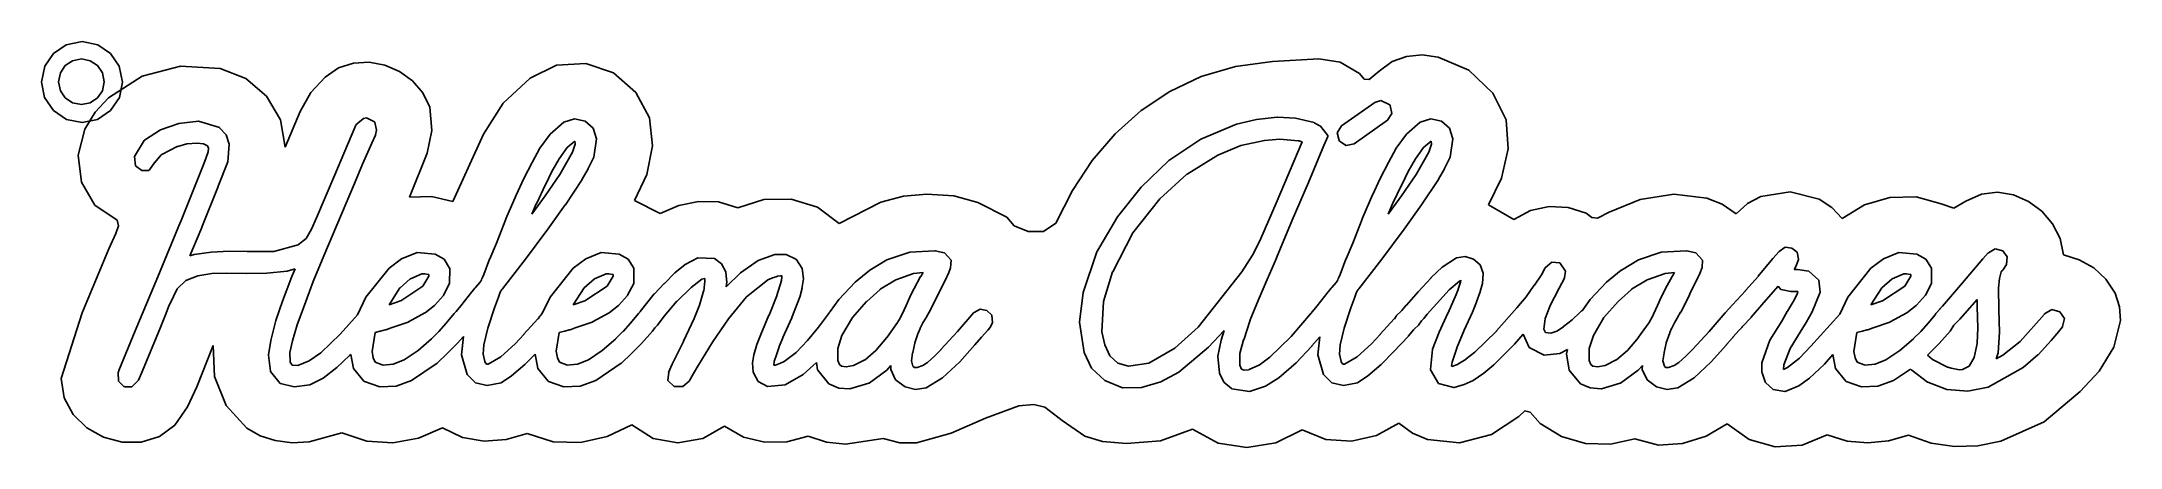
# Model space of a CAD drawing. Extents: x 0.8 to 89.7, y 278.9 to 296.2.
import ezdxf

# ---------------------------------------------------------------- set-up
doc = ezdxf.new("R2010")
doc.units = 0

msp = doc.modelspace()

# ---------------------------------------------------------------- linework, layer by layer
at = {"layer": 'Camada 2'}
for p, q in [((14.77244, 295.369415), (14.09993, 295.333235)), ((15.441084, 295.24565), (14.77244, 295.369415)), ((53.4343, 295.402), (51.848942, 295.185434)), ((55.404557, 295.511049), (53.434266, 295.402014)), ((53.434266, 295.402014), (53.4343, 295.402)), ((56.328805, 295.36259), (55.404557, 295.511049)), ((57.147156, 294.886261), (56.328805, 295.36259)), ((58.545694, 295.390357), (57.996646, 294.986061)), ((59.168105, 295.615276), (58.545694, 295.390357)), ((59.83561, 295.675904), (59.168105, 295.615276)), ((60.519936, 295.587326), (59.83561, 295.675904)), ((61.825972, 295.022896), (60.519936, 295.587326)), ((5.048831, 294.766195), (3.620664, 293.846443)), ((6.698948, 295.203857), (5.048831, 294.766195)), ((8.38713, 295.102414), (6.698948, 295.203857)), ((9.486187, 294.667833), (8.38713, 295.102414)), ((10.381306, 293.9073), (9.486187, 294.667833)), ((12.88553, 294.723834), (12.276454, 294.069992)), ((13.459108, 295.122808), (12.88553, 294.723834)), ((14.09993, 295.333235), (13.459108, 295.122808)), ((16.070307, 294.976242), (15.441084, 295.24565)), ((16.624556, 294.57549), (16.070307, 294.976242)), ((17.068275, 294.057697), (16.624556, 294.57549)), ((21.65888, 294.685214), (20.509566, 293.609547)), ((22.792072, 295.243505), (21.65888, 294.685214)), ((24.04346, 295.311436), (22.792072, 295.243505)), ((25.231953, 294.914402), (24.04346, 295.311436)), ((26.17646, 294.077794), (25.231953, 294.914402)), ((50.379685, 294.751916), (49.029148, 294.117253)), ((51.848942, 295.185434), (50.379685, 294.751916)), ((57.356205, 294.644704), (57.147156, 294.886261)), ((57.55734, 294.629325), (57.356205, 294.644704)), ((57.996646, 294.986061), (57.55734, 294.629325)), ((62.860046, 294.042674), (61.825972, 295.022896)), ((3.620664, 293.846443), (3.047275, 293.2236)), ((10.975205, 292.90272), (10.381306, 293.9073)), ((12.276454, 294.069992), (11.821154, 293.254844)), ((17.36591, 293.437164), (17.068275, 294.057697)), ((20.509566, 293.609547), (19.660845, 292.291625)), ((26.759943, 292.989017), (26.17646, 294.077794)), ((49.029148, 294.117253), (47.799954, 293.297251)), ((63.430294, 292.901864), (62.860046, 294.042674)), ((3.047275, 293.2236), (2.59833, 292.501614)), ((11.1706, 291.735994), (10.975205, 292.90272)), ((11.821154, 293.254844), (11.1706, 291.735994)), ((17.456767, 292.44499), (17.36591, 293.437164)), ((26.887469, 291.783083), (26.759943, 292.989017)), ((47.799954, 293.297251), (46.694723, 292.307718)), ((63.516756, 291.65311), (63.430294, 292.901864)), ((2.59833, 292.501614), (2.31237, 291.381933)), ((17.249615, 291.468761), (17.456767, 292.44499)), ((19.660845, 292.291625), (18.35419, 289.411774)), ((46.694723, 292.307718), (45.716076, 291.164461)), ((2.31237, 291.381933), (2.459885, 290.239564)), ((16.50068, 289.589504), (17.249615, 291.468761)), ((26.646315, 290.567764), (26.887469, 291.783083)), ((45.716076, 291.164461), (44.866635, 289.883286)), ((63.226523, 290.403826), (63.516756, 291.65311)), ((2.459885, 290.239564), (3.021992, 289.25402)), ((26.12376, 289.450834), (26.646315, 290.567764)), ((62.666686, 289.261424), (63.226523, 290.403826)), ((3.021992, 289.25402), (3.97981, 288.604814)), ((17.438888, 289.613289), (16.50068, 289.589504)), ((18.35419, 289.411774), (17.438888, 289.613289)), ((27.22922, 288.890294), (26.12376, 289.450834)), ((28.014895, 289.238497), (27.22922, 288.890294)), ((28.860356, 289.41235), (28.014895, 289.238497)), ((29.718374, 289.387185), (28.860356, 289.41235)), ((30.54172, 289.138334), (29.718374, 289.387185)), ((31.655744, 289.497211), (30.54172, 289.138334)), ((32.831938, 289.509379), (31.655744, 289.497211)), ((33.94896, 289.168056), (32.831938, 289.509379)), ((34.88547, 288.466464), (33.94896, 289.168056)), ((36.671174, 289.377101), (34.88547, 288.466464)), ((37.64067, 289.631376), (36.671174, 289.377101)), ((38.64059, 289.714604), (37.64067, 289.631376)), ((39.789036, 289.645868), (38.64059, 289.714604)), ((40.817324, 289.361105), (39.789036, 289.645868)), ((42.05149, 288.735604), (40.817324, 289.361105)), ((44.866635, 289.883286), (44.14902, 288.48)), ((63.758486, 288.642284), (62.666686, 289.261424)), ((65.264099, 289.197009), (64.472259, 289.026614)), ((66.074616, 289.154494), (65.264099, 289.197009)), ((66.844426, 288.900094), (66.074616, 289.154494)), ((69.167561, 289.486555), (67.840526, 288.953494)), ((70.601637, 289.721947), (69.167561, 289.486555)), ((72.013065, 289.553887), (70.601637, 289.721947)), ((72.669758, 289.285506), (72.013065, 289.553887)), ((73.272156, 288.876594), (72.669758, 289.285506)), ((73.754407, 289.315808), (73.272156, 288.876594)), ((74.320141, 289.619027), (73.754407, 289.315808)), ((75.583457, 289.824262), (74.320141, 289.619027)), ((76.824913, 289.505857), (75.583457, 289.824262)), ((77.363321, 289.154528), (76.824913, 289.505857)), ((77.807316, 288.677374), (77.363321, 289.154528)), ((78.766417, 289.259039), (77.807316, 288.677374)), ((79.846282, 289.57528), (78.766417, 289.259039)), ((80.967122, 289.599046), (79.846282, 289.57528)), ((82.049146, 289.303284), (80.967122, 289.599046)), ((82.588325, 289.124781), (82.049146, 289.303284)), ((83.102236, 289.425424), (82.588325, 289.124781)), ((83.763078, 289.721037), (83.102236, 289.425424)), ((84.452601, 289.799881), (83.763078, 289.721037)), ((85.136556, 289.687094), (84.452601, 289.799881)), ((85.780695, 289.407816), (85.136556, 289.687094)), ((86.350769, 288.987185), (85.780695, 289.407816)), ((4.046301, 288.360852), (3.9276, 288.042665)), ((3.97981, 288.604814), (4.046301, 288.360852)), ((42.374821, 288.368132), (42.05149, 288.735604)), ((42.967352, 288.124969), (42.374821, 288.368132)), ((44.14902, 288.48), (43.626334, 288.123222)), ((64.472259, 289.026614), (63.758486, 288.642284)), ((67.096575, 288.721927), (66.844426, 288.900094)), ((67.341156, 288.697722), (67.096575, 288.721927)), ((67.840526, 288.953494), (67.341156, 288.697722)), ((86.81253, 288.450339), (86.350769, 288.987185)), ((87.131728, 287.822416), (86.81253, 288.450339)), ((3.631536, 287.386384), (2.480856, 284.64747)), ((3.9276, 288.042665), (3.631536, 287.386384)), ((43.626334, 288.123222), (42.967352, 288.124969)), ((87.274116, 287.128554), (87.131728, 287.822416)), ((87.954204, 286.91559), (87.274116, 287.128554)), ((88.574171, 286.560686), (87.954204, 286.91559)), ((89.096526, 286.077312), (88.574171, 286.560686)), ((89.483776, 285.478934), (89.096526, 286.077312)), ((89.673186, 284.895336), (89.483776, 285.478934)), ((89.714031, 284.311905), (89.673186, 284.895336)), ((2.480856, 284.64747), (1.588416, 281.825464)), ((89.432097, 283.178905), (89.714031, 284.311905)), ((7.397468, 281.478344), (8.088576, 283.249664)), ((8.088576, 283.249664), (8.157253, 281.91965)), ((88.80212, 282.146654), (89.432097, 283.178905)), ((87.988246, 281.281874), (88.80212, 282.146654)), ((1.588416, 281.825464), (1.713299, 281.000193)), ((6.988593, 280.623546), (7.397468, 281.478344)), ((8.157253, 281.91965), (8.65131, 280.678535)), ((86.44654, 279.981034), (87.988246, 281.281874)), ((1.713299, 281.000193), (2.097242, 280.292792)), ((2.097242, 280.292792), (2.679863, 279.726725)), ((6.459666, 279.837554), (6.988593, 280.623546)), ((8.65131, 280.678535), (9.529655, 279.703567)), ((41.144151, 280.14011), (42.573286, 280.655124)), ((42.573286, 280.655124), (43.207372, 280.718465)), ((43.207372, 280.718465), (43.678277, 280.599704)), ((43.678277, 280.599704), (44.423555, 280.028908)), ((63.963566, 280.204694), (64.226464, 280.452649)), ((64.226464, 280.452649), (64.447829, 280.385544)), ((64.447829, 280.385544), (64.875676, 279.900004)), ((2.679863, 279.726725), (3.400776, 279.325453)), ((5.789427, 279.345026), (6.459666, 279.837554)), ((9.529655, 279.703567), (10.100094, 279.371278)), ((10.100094, 279.371278), (10.751196, 279.171994)), ((12.207777, 279.125995), (13.606156, 279.505524)), ((13.606156, 279.505524), (14.663997, 279.146734)), ((16.877874, 279.282131), (17.904986, 279.720364)), ((17.904986, 279.720364), (18.757303, 279.299916)), ((20.638386, 279.21877), (21.533886, 279.480134)), ((21.533886, 279.480134), (22.645691, 279.117932)), ((23.808666, 279.094905), (24.954856, 279.3558)), ((24.954856, 279.3558), (26.016306, 279.845364)), ((26.016306, 279.845364), (26.923385, 279.266901)), ((29.044916, 279.263944), (29.973336, 279.784764)), ((29.973336, 279.784764), (30.791401, 279.318924)), ((32.648766, 279.125355), (33.557326, 279.368754)), ((33.557326, 279.368754), (34.334723, 279.107662)), ((38.197253, 279.075506), (39.671003, 279.490025)), ((39.671003, 279.490025), (41.144151, 280.14011)), ((44.423555, 280.028908), (45.395128, 279.368797)), ((45.395128, 279.368797), (46.148903, 279.138393)), ((48.628442, 279.168959), (49.996766, 279.661724)), ((49.996766, 279.661724), (51.097873, 279.067377)), ((53.572266, 279.078555), (54.695986, 279.628524)), ((54.695986, 279.628524), (55.711372, 279.216884)), ((56.801412, 279.15158), (57.874872, 279.396036)), ((57.874872, 279.396036), (58.840516, 279.913674)), ((58.840516, 279.913674), (59.417712, 279.492877)), ((59.417712, 279.492877), (60.056679, 279.220315)), ((61.432487, 279.084668), (62.793073, 279.436279)), ((62.793073, 279.436279), (63.963566, 280.204694)), ((64.875676, 279.900004), (65.792758, 279.350359)), ((65.792758, 279.350359), (66.818154, 279.052484)), ((70.980119, 279.045235), (71.983864, 279.370223)), ((71.983864, 279.370223), (72.889346, 279.896104)), ((72.889346, 279.896104), (73.824581, 279.215238)), ((76.097915, 278.978934), (77.164736, 279.427354)), ((77.164736, 279.427354), (78.014198, 279.154822)), ((79.792356, 279.166599), (80.651066, 279.407854)), ((80.651066, 279.407854), (81.614352, 279.062825)), ((84.595911, 279.149368), (86.44654, 279.981034)), ((3.400776, 279.325453), (4.199597, 279.112438)), ((4.199597, 279.112438), (5.015942, 279.111141)), ((5.015942, 279.111141), (5.789427, 279.345026)), ((10.751196, 279.171994), (11.477311, 279.074617)), ((11.477311, 279.074617), (12.207777, 279.125995)), ((14.663997, 279.146734), (15.776057, 279.081595)), ((15.776057, 279.081595), (16.877874, 279.282131)), ((18.757303, 279.299916), (19.690647, 279.145708)), ((19.690647, 279.145708), (20.638386, 279.21877)), ((22.645691, 279.117932), (23.808666, 279.094905)), ((26.923385, 279.266901), (27.980594, 279.082209)), ((27.980594, 279.082209), (29.044916, 279.263944)), ((30.791401, 279.318924), (31.705001, 279.103933)), ((31.705001, 279.103933), (32.648766, 279.125355)), ((34.334723, 279.107662), (35.148114, 279.018225)), ((35.148114, 279.018225), (36.766306, 279.267194)), ((36.766306, 279.267194), (37.473716, 279.072409)), ((37.473716, 279.072409), (38.197253, 279.075506)), ((46.148903, 279.138393), (47.179006, 279.045434)), ((47.179006, 279.045434), (48.628442, 279.168959)), ((51.097873, 279.067377), (52.331301, 278.882246)), ((52.331301, 278.882246), (53.572266, 279.078555)), ((55.711372, 279.216884), (56.801412, 279.15158)), ((60.056679, 279.220315), (61.432487, 279.084668)), ((66.818154, 279.052484), (67.885493, 279.017236)), ((67.885493, 279.017236), (68.928406, 279.255474)), ((68.928406, 279.255474), (69.940752, 278.985525)), ((69.940752, 278.985525), (70.980119, 279.045235)), ((73.824581, 279.215238), (74.939317, 278.908871)), ((74.939317, 278.908871), (76.097915, 278.978934)), ((78.014198, 279.154822), (78.901736, 279.075079)), ((78.901736, 279.075079), (79.792356, 279.166599)), ((81.614352, 279.062825), (82.607154, 278.915449)), ((82.607154, 278.915449), (83.608124, 278.949654)), ((83.608124, 278.949654), (84.595911, 279.149368))]:
    msp.add_line(p, q, dxfattribs=at)
at = {"layer": 'Layer 1'}
for p, q in [((57.8125, 293.648), (56.3847, 292.645)), ((58.0647, 293.732), (57.8125, 293.648)), ((58.4455, 293.539), (58.0647, 293.732)), ((58.0647, 293.732), (58.0647, 293.732)), ((6.62492, 292.738), (5.845932, 292.480125)), ((7.46673, 292.842), (6.62492, 292.738)), ((8.35918, 292.566), (7.46673, 292.842)), ((14.5216, 292.965), (14.2053, 292.686)), ((14.6565, 292.986), (14.5216, 292.965)), ((15.0037, 292.811), (14.6565, 292.986)), ((14.6565, 292.986), (14.6565, 292.986)), ((15.0079, 292.805), (15.0037, 292.811)), ((15.012, 292.801), (15.0079, 292.805)), ((15.088, 292.453), (15.012, 292.801)), ((23.0937, 292.803), (22.5154, 292.287)), ((23.0957, 292.805), (23.0937, 292.803)), ((23.0994, 292.806), (23.0957, 292.805)), ((23.5551, 292.949625), (23.0994, 292.806)), ((24.012, 292.851), (23.5551, 292.949625)), ((24.3561, 292.54125), (24.012, 292.851)), ((51.8811, 292.717), (50.35965, 292.07875)), ((51.8847, 292.717), (51.8811, 292.717)), ((51.8868, 292.717), (51.8847, 292.717)), ((52.7363, 292.914), (51.8868, 292.717)), ((53.6329, 293.016), (52.7363, 292.914)), ((53.6386, 293.016), (53.6329, 293.016)), ((53.6329, 293.016), (53.6329, 293.016)), ((53.6427, 293.016), (53.6386, 293.016)), ((54.4101, 292.974), (53.6427, 293.016)), ((55.207, 292.781), (54.4101, 292.974)), ((55.209, 292.779), (55.207, 292.781)), ((55.2127, 292.778), (55.209, 292.779)), ((55.4803, 292.625), (55.2127, 292.778)), ((56.9221, 291.881), (58.3494, 292.885)), ((58.3494, 292.885), (58.534425, 293.178625)), ((58.461, 293.518), (58.4455, 293.539)), ((58.534425, 293.178625), (58.461, 293.518)), ((59.74, 292.803), (59.1618, 292.287)), ((59.7421, 292.805), (59.74, 292.803)), ((59.7442, 292.806), (59.7421, 292.805)), ((60.199525, 292.94925), (59.7442, 292.806)), ((60.6562, 292.851), (60.199525, 292.94925)), ((61.000425, 292.540875), (60.6562, 292.851)), ((5.14284, 292.021), (4.72478, 291.33)), ((5.15059, 292.029), (5.14284, 292.021)), ((5.15834, 292.037), (5.15059, 292.029)), ((5.845932, 292.480125), (5.15834, 292.037)), ((6.57428, 291.764), (6.97063, 291.867)), ((6.97063, 291.867), (6.97839, 291.867)), ((6.97839, 291.867), (6.98614, 291.869)), ((6.98614, 291.869), (7.3887, 291.902)), ((7.3887, 291.902), (7.39851, 291.901)), ((7.39851, 291.901), (7.4104, 291.901)), ((7.4104, 291.901), (7.6817, 291.869)), ((7.6817, 291.869), (7.84552, 291.783)), ((8.36125, 292.565), (8.35918, 292.566)), ((8.36331, 292.565), (8.36125, 292.565)), ((8.649101, 292.2525), (8.36331, 292.565)), ((8.78499, 291.859), (8.649101, 292.2525)), ((8.71885, 291.109), (8.78499, 291.859)), ((14.2012, 292.678), (13.6798, 291.463)), ((14.2053, 292.686), (14.2012, 292.678)), ((14.4844, 290.998), (14.8869, 291.899)), ((14.8869, 291.899), (15.0353, 292.25)), ((15.0353, 292.25), (15.0373, 292.254)), ((15.0373, 292.254), (15.088, 292.453)), ((22.5134, 292.285), (22.0782, 291.689)), ((22.5154, 292.287), (22.5134, 292.285)), ((23.2425, 291.719), (23.5645, 291.99)), ((23.58, 291.861), (23.4668, 291.516)), ((23.5645, 291.99), (23.58, 291.861)), ((23.5645, 291.99), (23.5645, 291.99)), ((24.4962, 292.086), (24.3561, 292.54125)), ((24.383, 291.31), (24.4962, 292.086)), ((50.35965, 292.07875), (48.996, 291.154)), ((52.078837, 291.797), (53.08, 292.017)), ((53.08, 292.017), (53.0841, 292.019)), ((53.0841, 292.019), (53.0898, 292.019)), ((53.0898, 292.019), (53.7383, 292.074)), ((54.6897, 291.963), (53.5859, 289.334)), ((53.7383, 292.074), (54.531, 292.002)), ((53.7383, 292.074), (53.7383, 292.074)), ((54.531, 292.002), (54.5569, 291.998)), ((54.5569, 291.998), (54.5822, 291.998)), ((54.5822, 291.998), (54.5801, 291.99)), ((54.5801, 291.99), (54.59, 291.988)), ((54.59, 291.988), (54.5977, 291.986)), ((54.5977, 291.986), (54.6897, 291.963)), ((55.7888, 292.225), (55.4803, 292.625)), ((55.6307, 291.802), (55.7909, 292.189)), ((55.7909, 292.207), (55.7888, 292.225)), ((55.7909, 292.189), (55.7909, 292.207)), ((56.3847, 292.645), (56.200925, 292.350625)), ((56.200925, 292.350625), (56.2756, 292.012)), ((56.2756, 292.012), (56.2891, 291.992)), ((56.2891, 291.992), (56.583062, 291.8075)), ((56.583062, 291.8075), (56.9221, 291.881)), ((59.1602, 292.285), (58.7225, 291.689)), ((59.1618, 292.287), (59.1602, 292.285)), ((59.8868, 291.719), (60.2108, 291.992)), ((60.2268, 291.861), (60.1116, 291.516)), ((60.2108, 291.992), (60.2268, 291.861)), ((60.2108, 291.992), (60.2108, 291.992)), ((61.1405, 292.086), (61.000425, 292.540875)), ((61.0273, 291.31), (61.1405, 292.086)), ((4.72478, 291.33), (4.77335, 290.928)), ((4.77335, 290.928), (5.04672, 290.738)), ((5.3728, 290.758), (5.60328, 291.094)), ((5.59966, 291.07), (5.87303, 291.402)), ((5.60328, 291.094), (5.59966, 291.07)), ((5.87303, 291.402), (5.88646, 291.41)), ((5.88646, 291.41), (5.90041, 291.422)), ((5.90041, 291.422), (6.55464, 291.756)), ((6.55464, 291.756), (6.56446, 291.76)), ((6.56446, 291.76), (6.57428, 291.764)), ((7.68945, 291.022), (6.69727, 288.524)), ((7.79281, 291.291), (7.68945, 291.022)), ((7.87911, 291.53), (7.79281, 291.291)), ((7.84552, 291.783), (7.89047, 291.693)), ((7.89047, 291.693), (7.87911, 291.53)), ((8.31267, 290.067), (8.71885, 291.109)), ((13.6798, 291.463), (13.2969, 290.543)), ((14.1407, 290.176), (14.4844, 290.998)), ((21.7403, 291.074), (21.3946, 290.385)), ((22.0762, 291.686), (21.7403, 291.074)), ((22.0782, 291.689), (22.0762, 291.688)), ((22.0762, 291.688), (22.0762, 291.686)), ((22.5898, 290.697), (22.9025, 291.23)), ((22.9025, 291.23), (22.9045, 291.232)), ((22.9045, 291.232), (22.9066, 291.234)), ((22.9066, 291.234), (23.2363, 291.711)), ((23.4668, 291.516), (22.9237, 290.561)), ((23.2363, 291.711), (23.2384, 291.715)), ((23.2384, 291.715), (23.2425, 291.719)), ((24.1448, 290.812), (24.383, 291.31)), ((48.996, 291.154), (47.810425, 290.0225)), ((49.7716, 290.574), (51.0842, 291.388)), ((51.0842, 291.388), (51.0878, 291.391)), ((51.0878, 291.391), (51.092, 291.391)), ((51.092, 291.391), (52.078837, 291.797)), ((54.9667, 290.213), (55.6307, 291.802)), ((58.3866, 291.074), (58.0409, 290.385)), ((58.7204, 291.686), (58.3866, 291.074)), ((58.7225, 291.688), (58.7204, 291.686)), ((58.7225, 291.689), (58.7225, 291.688)), ((59.2362, 290.697), (59.5488, 291.23)), ((59.5488, 291.23), (59.5509, 291.232)), ((59.5509, 291.234), (59.8832, 291.711)), ((59.5509, 291.232), (59.5509, 291.234)), ((60.1116, 291.516), (59.5685, 290.561)), ((59.8832, 291.711), (59.8847, 291.715)), ((59.8847, 291.715), (59.8868, 291.719)), ((60.7891, 290.812), (61.0273, 291.31)), ((5.04672, 290.738), (5.32216, 290.738)), ((5.32216, 290.738), (5.34954, 290.746)), ((5.34954, 290.746), (5.3728, 290.758)), ((7.60367, 288.301), (8.30854, 290.055)), ((8.30854, 290.055), (8.31267, 290.067)), ((13.2969, 290.543), (12.5119, 288.703)), ((12.8359, 287.084), (14.1407, 290.176)), ((21.3946, 290.385), (21.0643, 289.684)), ((21.9237, 289.306), (22.3222, 290.14)), ((22.9237, 290.561), (22.2968, 289.649)), ((22.3222, 290.14), (22.3242, 290.145)), ((22.3242, 290.147), (22.5878, 290.691)), ((22.3242, 290.145), (22.3242, 290.147)), ((22.5878, 290.691), (22.5898, 290.697)), ((23.1655, 289.266), (23.8807, 290.35)), ((23.8807, 290.35), (23.8864, 290.358)), ((23.8864, 290.358), (24.1365, 290.799)), ((24.1365, 290.799), (24.1448, 290.812)), ((48.6094, 289.526), (49.7675, 290.57)), ((49.7675, 290.57), (49.7696, 290.572)), ((49.7696, 290.572), (49.7716, 290.574)), ((54.2752, 288.602), (54.9667, 290.213)), ((58.0409, 290.385), (57.7107, 289.684)), ((58.5685, 289.306), (58.9669, 290.14)), ((59.5685, 290.561), (58.9432, 289.649)), ((58.9669, 290.14), (58.969, 290.145)), ((58.969, 290.145), (58.9706, 290.147)), ((58.9706, 290.147), (59.2326, 290.691)), ((59.2326, 290.691), (59.2362, 290.697)), ((59.8103, 289.266), (60.5271, 290.35)), ((60.5271, 290.35), (60.5312, 290.358)), ((60.5312, 290.358), (60.7813, 290.799)), ((60.7813, 290.799), (60.7891, 290.812)), ((21.0643, 289.684), (20.621, 288.66)), ((22.2968, 289.649), (21.7284, 288.867)), ((21.7284, 288.867), (21.9217, 289.303)), ((21.9217, 289.305), (21.9237, 289.306)), ((21.9217, 289.303), (21.9217, 289.305)), ((22.4136, 288.225), (23.1619, 289.26)), ((23.1619, 289.26), (23.1655, 289.266)), ((47.810425, 290.0225), (46.8008, 288.744)), ((47.4493, 288.066), (48.6094, 289.526)), ((53.5859, 289.334), (52.9337, 287.817)), ((57.7107, 289.687), (57.2658, 288.66)), ((57.7107, 289.684), (57.7107, 289.687)), ((58.9432, 289.649), (58.3752, 288.869)), ((58.3752, 288.869), (58.5665, 289.303)), ((58.5665, 289.303), (58.5685, 289.305)), ((58.5685, 289.305), (58.5685, 289.306)), ((59.0605, 288.225), (59.8067, 289.26)), ((59.8067, 289.26), (59.8103, 289.266)), ((6.7014, 288.529), (5.72058, 286.186)), ((6.69727, 288.524), (6.7014, 288.529)), ((7.10138, 287.08), (7.6016, 288.297)), ((7.6016, 288.297), (7.60367, 288.301)), ((12.5119, 288.703), (12.299, 288.221)), ((20.6168, 288.652), (20.2189, 287.625)), ((20.6189, 288.656), (20.6168, 288.652)), ((20.621, 288.66), (20.6189, 288.656)), ((46.8008, 288.744), (45.9006, 287.217)), ((53.6055, 286.996), (54.2752, 288.602)), ((57.2637, 288.652), (56.8632, 287.625)), ((57.2658, 288.66), (57.2637, 288.656)), ((57.2637, 288.656), (57.2637, 288.652)), ((11.7362, 287.557), (10.6934, 287.262)), ((11.7383, 287.557), (11.7362, 287.557)), ((12.067062, 287.822375), (11.7383, 287.559)), ((11.7383, 287.559), (11.7383, 287.557)), ((12.2969, 288.217), (12.067062, 287.822375)), ((12.299, 288.221), (12.2969, 288.217)), ((20.2189, 287.625), (19.928, 286.949)), ((21.453, 286.938), (22.4157, 288.225)), ((22.4157, 288.225), (22.4136, 288.225)), ((46.5879, 286.401), (47.4472, 288.063)), ((47.4472, 288.063), (47.4493, 288.066)), ((52.9317, 287.815), (52.5684, 287.108)), ((52.9337, 287.817), (52.9317, 287.815)), ((56.8632, 287.625), (56.5743, 286.949)), ((58.0993, 286.938), (59.0605, 288.225)), ((75.367, 287.453), (75.1091, 287.273)), ((75.6579, 287.41), (75.367, 287.453)), ((75.8827, 287.238), (75.6579, 287.41)), ((84.3545, 287.385), (84.0615, 287.215)), ((84.6863, 287.289), (84.3545, 287.385)), ((7.27914, 287.141), (7.10138, 287.08)), ((8.00985, 287.242), (7.27914, 287.141)), ((8.77156, 287.281), (8.00985, 287.242)), ((9.5467, 287.262), (8.77156, 287.281)), ((9.55084, 287.262), (9.5467, 287.262)), ((10.6934, 287.262), (9.55084, 287.262)), ((11.2598, 286.42), (11.5957, 286.531)), ((11.5957, 286.531), (11.4158, 286.092)), ((12.3786, 285.985), (12.8338, 287.082)), ((12.8338, 287.082), (12.8359, 287.084)), ((15.6228, 286.547), (14.6327, 285.315)), ((16.152, 286.954), (15.6228, 286.547)), ((16.8181, 287.219), (16.152, 286.954)), ((16.8202, 287.221), (16.8181, 287.219)), ((17.5876, 287.153), (16.8202, 287.221)), ((17.973887, 286.931625), (17.5876, 287.153)), ((18.2128, 286.555), (17.973887, 286.931625)), ((18.2149, 286.549), (18.2128, 286.555)), ((18.2128, 285.897), (18.217, 286.543)), ((18.217, 286.543), (18.2149, 286.549)), ((19.9259, 286.941), (19.683, 286.289)), ((19.928, 286.945), (19.9259, 286.941)), ((19.928, 286.949), (19.928, 286.945)), ((20.4721, 285.668), (21.453, 286.938)), ((23.5035, 286.547), (22.5134, 285.314)), ((24.0347, 286.953), (23.5035, 286.547)), ((24.6988, 287.219), (24.0347, 286.953)), ((24.7008, 287.221), (24.6988, 287.219)), ((25.4687, 287.155), (24.7008, 287.221)), ((25.85505, 286.932625), (25.4687, 287.155)), ((26.0935, 286.555), (25.85505, 286.932625)), ((26.0956, 286.549), (26.0935, 286.555)), ((26.0935, 285.897), (26.0976, 286.543)), ((26.0976, 286.543), (26.0956, 286.549)), ((28.299, 286.717), (27.8557, 286.354)), ((28.8401, 286.998), (28.299, 286.717)), ((29.547, 286.971), (28.8401, 286.998)), ((29.844313, 286.739125), (29.547, 286.971)), ((30.0271, 286.397), (29.844313, 286.739125)), ((31.412, 286.887), (30.6581, 286.356)), ((32.1365, 287.143), (31.412, 286.887)), ((32.1386, 287.143), (32.1365, 287.143)), ((32.614187, 287.138625), (32.1386, 287.143)), ((33.0321, 286.94), (32.614187, 287.138625)), ((33.0357, 286.935), (33.0321, 286.94)), ((33.0398, 286.934), (33.0357, 286.935)), ((33.3013, 286.541), (33.0398, 286.934)), ((33.354, 286.094), (33.3013, 286.541)), ((36.1957, 286.465), (36.1937, 286.463)), ((36.2019, 286.469), (36.1957, 286.465)), ((36.9285, 286.912), (36.2019, 286.469)), ((37.9031, 287.236), (36.9285, 286.912)), ((38.9832, 287.299), (37.9031, 287.236)), ((38.993, 287.299), (38.9832, 287.299)), ((39.0043, 287.295), (38.993, 287.299)), ((39.1811, 287.255), (39.0043, 287.295)), ((39.3836, 287.207), (39.1811, 287.255)), ((39.6761, 286.893), (39.3836, 287.207)), ((39.5609, 286.324), (39.6508, 286.569)), ((39.6508, 286.572), (39.6761, 286.893)), ((39.6508, 286.569), (39.6508, 286.572)), ((45.8985, 287.213), (45.3259, 285.514)), ((45.9006, 287.215), (45.8985, 287.213)), ((45.9006, 287.217), (45.9006, 287.215)), ((52.5684, 287.108), (52.111, 286.402)), ((53.203, 286.073), (53.6014, 286.985)), ((53.6014, 286.985), (53.6034, 286.99)), ((53.6034, 286.99), (53.6055, 286.996)), ((56.5702, 286.941), (56.3278, 286.289)), ((56.5723, 286.945), (56.5702, 286.941)), ((56.5743, 286.949), (56.5723, 286.945)), ((57.119, 285.668), (58.0993, 286.938)), ((60.6836, 286.602), (60.2165, 286.153)), ((61.297, 286.994), (60.6836, 286.602)), ((61.3007, 286.996), (61.297, 286.994)), ((61.3063, 286.998), (61.3007, 286.996)), ((61.672638, 287.048), (61.3063, 286.998)), ((62.0272, 286.945), (61.672638, 287.048)), ((62.307575, 286.691125), (62.0272, 286.945)), ((62.4432, 286.336), (62.307575, 286.691125)), ((65.0978, 286.569), (64.9376, 286.266)), ((65.1015, 286.576), (65.0978, 286.569)), ((65.1077, 286.584), (65.1015, 286.576)), ((65.381, 286.815), (65.1077, 286.584)), ((65.7247, 286.777), (65.381, 286.815)), ((65.965, 286.432), (65.7247, 286.777)), ((68.3535, 286.465), (68.3514, 286.463)), ((68.3597, 286.469), (68.3535, 286.465)), ((69.0862, 286.912), (68.3597, 286.469)), ((70.0608, 287.236), (69.0862, 286.912)), ((71.1409, 287.299), (70.0608, 287.236)), ((71.1522, 287.299), (71.1409, 287.299)), ((71.1621, 287.295), (71.1522, 287.299)), ((71.3393, 287.255), (71.1621, 287.295)), ((71.5414, 287.207), (71.3393, 287.255)), ((71.8339, 286.893), (71.5414, 287.207)), ((71.7186, 286.324), (71.8106, 286.578)), ((71.8106, 286.578), (71.8339, 286.893)), ((74.8342, 286.963), (74.2167, 286.213)), ((75.1091, 287.273), (74.8342, 286.963)), ((75.7535, 286.494), (75.7556, 286.498)), ((75.8982, 286.494), (75.7535, 286.494)), ((75.7556, 286.498), (75.8341, 286.654)), ((75.8341, 286.654), (75.9411, 286.924)), ((75.9432, 286.943), (75.8827, 287.238)), ((75.9003, 286.494), (75.8982, 286.494)), ((76.3788, 286.418), (75.9003, 286.494)), ((75.9411, 286.924), (75.9432, 286.933)), ((75.9432, 286.933), (75.9432, 286.943)), ((79.0391, 286.547), (78.049, 285.314)), ((79.5683, 286.953), (79.0391, 286.547)), ((80.2323, 287.219), (79.5683, 286.953)), ((80.2344, 287.219), (80.2323, 287.219)), ((80.2364, 287.221), (80.2344, 287.219)), ((81.0038, 287.153), (80.2364, 287.221)), ((81.390087, 286.931625), (81.0038, 287.153)), ((81.6296, 286.555), (81.390087, 286.931625)), ((81.6296, 286.549), (81.6296, 286.555)), ((81.6317, 286.543), (81.6296, 286.549)), ((81.6296, 285.897), (81.6317, 286.543)), ((83.829, 286.946), (82.9619, 285.924)), ((84.0595, 287.215), (83.829, 286.946)), ((84.0615, 287.215), (84.0595, 287.215)), ((84.663, 286.459), (84.6749, 286.471)), ((84.6749, 286.471), (84.8367, 286.717)), ((84.8739, 287.034), (84.6863, 287.289)), ((84.8367, 286.717), (84.8739, 287.034)), ((5.72058, 286.186), (4.76147, 283.865)), ((6.39444, 285.346), (6.54895, 285.672)), ((6.54895, 285.672), (6.91999, 286.028)), ((6.91999, 286.028), (7.43159, 286.232)), ((7.43159, 286.232), (8.03724, 286.322)), ((8.03724, 286.322), (8.67596, 286.34)), ((8.67596, 286.34), (9.50795, 286.322)), ((9.50795, 286.322), (9.51363, 286.32)), ((9.51363, 286.32), (9.51932, 286.32)), ((9.51932, 286.32), (10.3926, 286.34)), ((10.3926, 286.34), (11.2598, 286.42)), ((11.4138, 286.084), (11.0665, 285.141)), ((11.4158, 286.092), (11.4138, 286.088)), ((11.4138, 286.088), (11.4138, 286.084)), ((11.959, 284.856), (12.3786, 285.985)), ((15.6192, 284.984), (16.0879, 285.711)), ((16.0879, 285.711), (16.09, 285.713)), ((16.09, 285.713), (16.5292, 286.099)), ((17.0661, 285.785), (16.1174, 285.154)), ((16.5292, 286.099), (16.5313, 286.099)), ((16.5313, 286.101), (17.0274, 286.305)), ((16.5313, 286.099), (16.5313, 286.101)), ((17.0274, 286.305), (17.0351, 286.305)), ((17.0351, 286.305), (17.0429, 286.307)), ((17.0429, 286.307), (17.1462, 286.314)), ((17.0682, 285.787), (17.0661, 285.785)), ((17.0703, 285.789), (17.0682, 285.787)), ((17.3245, 286.211), (17.0703, 285.789)), ((17.1462, 286.314), (17.3085, 286.281)), ((17.1462, 286.314), (17.1462, 286.314)), ((17.3085, 286.281), (17.3106, 286.279)), ((17.3106, 286.279), (17.3147, 286.279)), ((17.3147, 286.279), (17.3245, 286.277)), ((17.3245, 286.277), (17.3245, 286.211)), ((17.9493, 285.391), (18.2128, 285.897)), ((19.2949, 285.703), (19.1797, 285.559)), ((19.3027, 285.717), (19.2949, 285.703)), ((19.3146, 285.73), (19.3027, 285.717)), ((19.5058, 285.941), (19.3146, 285.73)), ((19.5507, 286), (19.5058, 285.941)), ((19.5802, 286.056), (19.5507, 286)), ((19.5978, 286.111), (19.5802, 286.056)), ((19.6076, 286.123), (19.5978, 286.111)), ((19.6169, 286.153), (19.6076, 286.123)), ((19.683, 286.289), (19.6169, 286.153)), ((20.3709, 285.527), (20.453, 285.647)), ((20.453, 285.647), (20.4644, 285.657)), ((20.4644, 285.657), (20.4721, 285.668)), ((23.4999, 284.984), (23.9706, 285.711)), ((23.9706, 285.711), (24.4099, 286.099)), ((24.9473, 285.785), (23.998, 285.154)), ((24.4099, 286.099), (24.4119, 286.099)), ((24.4119, 286.101), (24.908, 286.305)), ((24.4119, 286.099), (24.4119, 286.101)), ((24.908, 286.305), (24.9158, 286.305)), ((24.9158, 286.305), (24.9235, 286.307)), ((24.9235, 286.307), (25.029, 286.314)), ((24.9494, 285.787), (24.9473, 285.785)), ((24.9514, 285.789), (24.9494, 285.787)), ((25.2072, 286.213), (24.9514, 285.789)), ((25.029, 286.314), (25.0295, 286.314)), ((25.029, 286.314), (25.029, 286.314)), ((25.0295, 286.314), (25.1897, 286.281)), ((25.1897, 286.281), (25.1933, 286.279)), ((25.1933, 286.279), (25.1954, 286.279)), ((25.1954, 286.279), (25.2072, 286.277)), ((25.2072, 286.277), (25.2072, 286.213)), ((25.8299, 285.391), (26.0935, 285.897)), ((27.3983, 285.896), (26.9766, 285.455)), ((27.4061, 285.904), (27.3983, 285.896)), ((27.8557, 286.354), (27.4061, 285.904)), ((27.9435, 285.14), (28.5492, 285.728)), ((28.5492, 285.728), (28.5528, 285.732)), ((28.5528, 285.732), (29.0044, 286.078)), ((29.0044, 286.078), (29.1274, 286.115)), ((29.0861, 285.576), (29.084, 285.574)), ((29.1352, 285.996), (29.0861, 285.576)), ((29.1274, 286.115), (29.1409, 286.117)), ((29.1409, 286.045), (29.1352, 286.021)), ((29.1352, 286.021), (29.1352, 285.996)), ((29.1409, 286.117), (29.1409, 286.045)), ((30.0292, 286.387), (30.0271, 286.397)), ((30.0312, 286.375), (30.0292, 286.387)), ((30.0762, 285.957), (30.0312, 286.375)), ((30.6581, 286.356), (30.0524, 285.75)), ((30.0524, 285.75), (30.0762, 285.957)), ((30.9165, 285.332), (31.8208, 286.043)), ((31.8208, 286.043), (31.8285, 286.045)), ((31.8285, 286.045), (31.8342, 286.051)), ((31.8342, 286.051), (31.9965, 286.123)), ((31.9965, 286.123), (32.012, 286.129)), ((32.012, 286.129), (32.0275, 286.137)), ((32.0275, 286.137), (32.1877, 286.189)), ((32.1877, 286.189), (32.2151, 286.195)), ((32.2151, 286.195), (32.2404, 286.205)), ((32.4182, 286.021), (32.2208, 285.379)), ((32.2404, 286.205), (32.3774, 286.224)), ((32.3774, 286.224), (32.3929, 286.224)), ((32.3929, 286.224), (32.4084, 286.226)), ((32.4084, 286.226), (32.4378, 286.224)), ((32.4202, 286.025), (32.4182, 286.023)), ((32.4182, 286.023), (32.4182, 286.021)), ((32.4342, 286.188), (32.4202, 286.025)), ((32.4378, 286.224), (32.4342, 286.209)), ((32.4342, 286.209), (32.4342, 286.188)), ((33.2114, 285.371), (33.2936, 285.692)), ((33.2879, 285.674), (33.354, 286.094)), ((33.2936, 285.692), (33.2879, 285.674)), ((35.5668, 285.951), (34.8656, 285.213)), ((36.1937, 286.463), (35.5668, 285.951)), ((36.0624, 285.129), (36.6329, 285.645)), ((36.6329, 285.645), (36.6386, 285.648)), ((36.6386, 285.648), (37.3026, 286.061)), ((37.3026, 286.061), (38.0685, 286.326)), ((38.084, 285.676), (37.9005, 285.31)), ((38.0685, 286.326), (38.4721, 286.371)), ((38.086, 285.68), (38.084, 285.678)), ((38.084, 285.678), (38.084, 285.676)), ((38.3692, 286.191), (38.086, 285.68)), ((38.3713, 286.193), (38.3692, 286.191)), ((38.4721, 286.371), (38.3713, 286.193)), ((38.4721, 286.371), (38.4721, 286.371)), ((39.1175, 285.42), (39.4891, 286.182)), ((39.4891, 286.182), (39.4947, 286.191)), ((39.4947, 286.191), (39.4989, 286.205)), ((39.4989, 286.205), (39.5531, 286.309)), ((39.5531, 286.309), (39.5573, 286.316)), ((39.5573, 286.316), (39.5609, 286.324)), ((46.1992, 285.123), (46.5858, 286.397)), ((46.5858, 286.397), (46.5879, 286.399)), ((46.5879, 286.399), (46.5879, 286.401)), ((52.1095, 286.4), (50.244, 284.026)), ((52.111, 286.402), (52.1095, 286.4)), ((52.82, 285.172), (53.2009, 286.068)), ((53.2009, 286.07), (53.203, 286.073)), ((53.2009, 286.068), (53.2009, 286.07)), ((55.9413, 285.703), (55.824, 285.559)), ((55.949, 285.717), (55.9413, 285.703)), ((55.9609, 285.73), (55.949, 285.717)), ((56.1501, 285.941), (55.9609, 285.73)), ((56.1971, 286), (56.1501, 285.941)), ((56.2245, 286.056), (56.1971, 286)), ((56.2441, 286.111), (56.2245, 286.056)), ((56.2519, 286.119), (56.2441, 286.111)), ((56.2637, 286.153), (56.2519, 286.119)), ((56.3278, 286.289), (56.2637, 286.153)), ((57.0172, 285.527), (57.0994, 285.647)), ((57.0994, 285.647), (57.1092, 285.657)), ((57.1092, 285.657), (57.119, 285.668)), ((60.2108, 286.146), (59.6677, 285.547)), ((60.0413, 284.582), (60.9927, 285.627)), ((60.2129, 286.151), (60.2108, 286.146)), ((60.2165, 286.153), (60.2129, 286.151)), ((60.9927, 285.627), (61.434, 285.998)), ((61.3673, 285.643), (61.2872, 285.424)), ((61.3694, 285.651), (61.3673, 285.643)), ((61.373, 285.657), (61.3694, 285.651)), ((61.4727, 285.955), (61.373, 285.657)), ((61.434, 285.998), (61.4536, 286.012)), ((61.4536, 286.012), (61.4712, 286.03)), ((61.4712, 286.03), (61.4867, 286.043)), ((61.4748, 285.963), (61.4727, 285.955)), ((61.4769, 285.973), (61.4748, 285.963)), ((61.4867, 286.043), (61.4769, 285.973)), ((62.3166, 285.549), (62.42, 285.902)), ((62.42, 285.902), (62.4432, 286.33)), ((62.4432, 286.332), (62.4432, 286.336)), ((62.4432, 286.33), (62.4432, 286.332)), ((64.6307, 285.824), (64.2793, 285.324)), ((64.6348, 285.828), (64.6307, 285.824)), ((64.9376, 286.266), (64.6348, 285.828)), ((65.3025, 284.924), (65.6895, 285.695)), ((65.6895, 285.695), (65.6916, 285.699)), ((65.6916, 285.699), (65.9257, 286.129)), ((65.9257, 286.129), (65.9278, 286.133)), ((65.9278, 286.133), (65.965, 286.432)), ((67.7245, 285.951), (67.0254, 285.213)), ((68.3514, 286.463), (67.7245, 285.951)), ((68.2206, 285.129), (68.7906, 285.645)), ((68.7906, 285.645), (68.7968, 285.648)), ((68.7968, 285.648), (69.4609, 286.061)), ((69.4609, 286.061), (70.2262, 286.326)), ((70.2422, 285.676), (70.0583, 285.31)), ((70.2262, 286.326), (70.6303, 286.371)), ((70.2443, 285.68), (70.2422, 285.678)), ((70.2422, 285.678), (70.2422, 285.676)), ((70.5275, 286.191), (70.2443, 285.68)), ((70.529, 286.193), (70.5275, 286.191)), ((70.5311, 286.197), (70.529, 286.193)), ((70.6303, 286.371), (70.5311, 286.197)), ((70.6303, 286.371), (70.6303, 286.371)), ((71.2752, 285.42), (71.6468, 286.182)), ((71.6468, 286.182), (71.6525, 286.191)), ((71.6525, 286.191), (71.6566, 286.205)), ((71.6566, 286.205), (71.7109, 286.309)), ((71.7109, 286.309), (71.715, 286.316)), ((71.715, 286.316), (71.7186, 286.324)), ((73.6658, 285.586), (73.1154, 284.979)), ((73.6699, 285.588), (73.6658, 285.586)), ((73.672, 285.592), (73.6699, 285.588)), ((74.2187, 286.213), (73.672, 285.592)), ((74.2167, 286.213), (74.2187, 286.213)), ((74.5588, 285.196), (75.0611, 285.786)), ((75.0611, 285.786), (75.1861, 285.647)), ((75.1861, 285.647), (75.1897, 285.645)), ((75.1897, 285.645), (75.1959, 285.645)), ((75.1959, 285.645), (75.6135, 285.555)), ((76.8067, 286.039), (76.3788, 286.418)), ((76.8615, 285.525), (76.8067, 286.039)), ((79.0329, 284.984), (79.5037, 285.711)), ((79.5037, 285.711), (79.5057, 285.713)), ((79.5057, 285.713), (79.945, 286.099)), ((80.4824, 285.785), (79.5331, 285.154)), ((79.945, 286.099), (79.9471, 286.101)), ((79.9471, 286.101), (80.4411, 286.305)), ((80.4411, 286.305), (80.4494, 286.305)), ((80.4494, 286.305), (80.4571, 286.307)), ((80.4571, 286.307), (80.5625, 286.314)), ((80.4845, 285.787), (80.4824, 285.785)), ((80.4866, 285.789), (80.4845, 285.787)), ((80.7403, 286.211), (80.4866, 285.789)), ((80.5625, 286.314), (80.7227, 286.281)), ((80.5625, 286.314), (80.5625, 286.314)), ((80.7227, 286.281), (80.7263, 286.279)), ((80.7263, 286.279), (80.7305, 286.279)), ((80.7305, 286.279), (80.7403, 286.277)), ((80.7403, 286.277), (80.7403, 286.211)), ((81.3682, 285.397), (81.6296, 285.897)), ((82.9619, 285.924), (82.1061, 284.934)), ((84.4987, 285.717), (84.5359, 286.106)), ((84.5163, 284.789), (84.4987, 285.717)), ((84.5359, 286.106), (84.6119, 286.393)), ((84.6119, 286.393), (84.614, 286.397)), ((84.614, 286.397), (84.616, 286.401)), ((84.616, 286.401), (84.6475, 286.448)), ((84.6475, 286.448), (84.663, 286.459)), ((6.04873, 284.56), (6.21461, 284.963)), ((6.21461, 284.963), (6.21874, 284.973)), ((6.21874, 284.973), (6.22288, 284.981)), ((6.22288, 284.981), (6.39082, 285.338)), ((6.39082, 285.338), (6.39237, 285.342)), ((6.39237, 285.342), (6.39444, 285.346)), ((11.0665, 285.141), (10.7771, 284.307)), ((11.6892, 284.127), (11.959, 284.856)), ((14.6327, 285.315), (14.2751, 284.557)), ((16.1153, 285.152), (15.6192, 284.984)), ((16.1174, 285.154), (16.1153, 285.152)), ((17.1602, 284.641), (17.5586, 284.959)), ((17.5586, 284.959), (17.9472, 285.389)), ((17.9472, 285.389), (17.9493, 285.391)), ((18.4934, 284.7), (18.4102, 284.615)), ((18.496, 284.703), (18.4934, 284.7)), ((18.6991, 284.941), (18.496, 284.703)), ((19.1678, 285.547), (18.6991, 284.941)), ((19.1797, 285.559), (19.1678, 285.547)), ((19.8453, 283.99), (20.1264, 284.854)), ((20.1264, 284.854), (20.1285, 284.858)), ((20.1285, 284.858), (20.3006, 285.319)), ((20.3006, 285.319), (20.3709, 285.527)), ((22.5134, 285.314), (22.1775, 284.612)), ((23.996, 285.152), (23.4999, 284.984)), ((23.998, 285.152), (23.996, 285.152)), ((23.998, 285.154), (23.998, 285.152)), ((25.0408, 284.641), (25.4393, 284.959)), ((25.4393, 284.959), (25.8279, 285.389)), ((25.8279, 285.389), (25.8299, 285.391)), ((26.3731, 284.693), (26.3653, 284.678)), ((26.9704, 285.449), (26.3731, 284.693)), ((26.9766, 285.455), (26.9704, 285.449)), ((27.3926, 284.494), (27.9378, 285.135)), ((27.9378, 285.135), (27.9435, 285.14)), ((28.9026, 284.97), (28.6742, 284.4)), ((29.084, 285.574), (28.9026, 284.97)), ((30.1429, 284.39), (30.9123, 285.328)), ((30.9123, 285.328), (30.9144, 285.33)), ((30.9144, 285.33), (30.9165, 285.332)), ((32.2192, 285.371), (31.8813, 284.547)), ((32.2208, 285.379), (32.2192, 285.375)), ((32.2192, 285.375), (32.2192, 285.371)), ((32.8559, 284.44), (33.2099, 285.361)), ((33.2099, 285.361), (33.2114, 285.366)), ((33.2114, 285.366), (33.2114, 285.371)), ((34.5044, 284.697), (34.4832, 284.678)), ((34.8718, 285.217), (34.5044, 284.697)), ((34.8656, 285.213), (34.8718, 285.217)), ((35.4531, 284.445), (36.0583, 285.123)), ((36.0583, 285.123), (36.0603, 285.127)), ((36.0603, 285.127), (36.0624, 285.129)), ((37.7502, 284.953), (37.5739, 284.58)), ((37.9005, 285.31), (37.7502, 284.953)), ((38.7372, 284.676), (39.1237, 285.428)), ((39.1237, 285.428), (39.1175, 285.42)), ((40.9164, 284.795), (40.657, 284.658)), ((41.1996, 284.738), (40.9164, 284.795)), ((41.4125, 284.535), (41.1996, 284.738)), ((45.3259, 285.514), (45.1657, 284.24)), ((46.1248, 283.824), (46.1992, 285.123)), ((52.4785, 284.338), (52.8185, 285.17)), ((52.8185, 285.17), (52.82, 285.172)), ((55.1543, 284.715), (55.0602, 284.597)), ((55.3439, 284.941), (55.1424, 284.703)), ((55.1424, 284.703), (55.1543, 284.715)), ((55.8142, 285.547), (55.3439, 284.941)), ((55.824, 285.559), (55.8142, 285.547)), ((56.4922, 283.99), (56.7733, 284.853)), ((56.7733, 284.853), (56.9469, 285.319)), ((56.9469, 285.319), (57.0172, 285.527)), ((58.9334, 284.715), (58.7401, 284.521)), ((58.9685, 284.74), (58.9334, 284.715)), ((59.1483, 284.969), (58.9685, 284.74)), ((59.1561, 284.976), (59.1483, 284.969)), ((59.6677, 285.545), (59.1561, 284.976)), ((59.6677, 285.547), (59.6677, 285.545)), ((61.2872, 285.424), (60.9394, 284.635)), ((61.9823, 284.666), (62.158, 285.094)), ((62.158, 285.094), (62.1621, 285.106)), ((62.1621, 285.106), (62.3145, 285.543)), ((62.3145, 285.543), (62.3166, 285.549)), ((63.8809, 284.85), (63.0117, 283.867)), ((63.8829, 284.851), (63.8809, 284.85)), ((63.885, 284.853), (63.8829, 284.851)), ((64.2793, 285.324), (63.885, 284.853)), ((65.0973, 284.402), (65.2989, 284.912)), ((65.2989, 284.912), (65.3009, 284.918)), ((65.3009, 284.918), (65.3025, 284.924)), ((66.6564, 284.73), (66.582, 284.658)), ((66.6853, 284.73), (66.6564, 284.73)), ((67.0254, 285.213), (66.6853, 284.73)), ((67.6109, 284.445), (68.2165, 285.123)), ((68.2165, 285.123), (68.2186, 285.127)), ((68.2186, 285.127), (68.2206, 285.129)), ((69.9079, 284.953), (69.7322, 284.58)), ((70.0583, 285.31), (69.9079, 284.953)), ((70.8949, 284.676), (71.2814, 285.428)), ((71.2814, 285.428), (71.2752, 285.42)), ((72.9687, 284.83), (72.7966, 284.637)), ((73.1154, 284.979), (72.9687, 284.83)), ((73.9107, 284.453), (74.5588, 285.196)), ((75.4574, 284.697), (75.2171, 284.289)), ((75.4615, 284.704), (75.4574, 284.697)), ((75.4652, 284.711), (75.4615, 284.704)), ((75.7287, 285.145), (75.4652, 284.711)), ((75.6135, 285.555), (75.6254, 285.555)), ((75.6254, 285.555), (75.9127, 285.555)), ((75.8951, 285.475), (75.7287, 285.145)), ((75.9127, 285.555), (75.8951, 285.475)), ((76.5235, 284.678), (76.8615, 285.525)), ((78.049, 285.314), (77.7012, 284.586)), ((79.529, 285.152), (79.0329, 284.984)), ((79.5311, 285.152), (79.529, 285.152)), ((79.5331, 285.154), (79.5311, 285.152)), ((80.5749, 284.641), (80.9754, 284.959)), ((80.9754, 284.959), (80.9816, 284.965)), ((80.9816, 284.965), (81.3682, 285.397)), ((82.0084, 284.834), (81.8172, 284.619)), ((82.1061, 284.934), (81.981, 284.811)), ((81.981, 284.811), (82.0084, 284.834)), ((82.8378, 284.367), (83.5778, 285.215)), ((83.5778, 285.215), (83.5784, 285.215)), ((83.5778, 285.215), (83.5778, 285.215)), ((83.5784, 285.215), (83.5784, 284.903)), ((83.5784, 284.903), (83.6151, 284.002)), ((84.5359, 283.799), (84.5163, 284.789)), ((86.7782, 284.787), (86.4676, 284.596)), ((87.1161, 284.682), (86.7782, 284.787)), ((4.76147, 283.865), (4.05298, 282.172)), ((5.07049, 282.16), (5.82032, 283.984)), ((5.82032, 283.984), (6.04873, 284.56)), ((10.7771, 284.307), (10.5565, 283.451)), ((11.4882, 283.447), (11.6933, 284.133)), ((11.6933, 284.133), (11.6892, 284.127)), ((14.2751, 284.557), (13.5351, 283.729)), ((14.8906, 282.994), (15.0192, 283.797)), ((15.0192, 283.797), (15.0254, 283.803)), ((15.0254, 283.803), (15.2461, 283.857)), ((15.2461, 283.857), (15.2538, 283.859)), ((15.2538, 283.859), (15.4471, 283.908)), ((15.4471, 283.908), (15.4668, 283.912)), ((15.4668, 283.912), (15.4843, 283.918)), ((15.4843, 283.918), (15.7107, 283.994)), ((15.7107, 283.994), (16.4352, 284.248)), ((16.4352, 284.248), (16.4414, 284.25)), ((16.4414, 284.25), (16.4471, 284.252)), ((16.4471, 284.252), (17.1524, 284.635)), ((17.1524, 284.635), (17.1561, 284.639)), ((17.1561, 284.639), (17.1602, 284.641)), ((17.7498, 283.842), (17.4454, 283.537)), ((17.7519, 283.842), (17.7498, 283.842)), ((18.0702, 284.199), (17.7519, 283.844)), ((17.7519, 283.844), (17.7519, 283.842)), ((18.4102, 284.615), (18.0702, 284.199)), ((19.6794, 283.272), (19.8453, 283.988)), ((19.8453, 283.988), (19.8453, 283.99)), ((21.994, 284.385), (21.3925, 283.725)), ((21.9976, 284.389), (21.994, 284.385)), ((22.0757, 284.494), (21.9976, 284.389)), ((22.0839, 284.508), (22.0757, 284.494)), ((22.0953, 284.522), (22.0839, 284.508)), ((22.1775, 284.612), (22.0953, 284.522)), ((22.7712, 282.996), (22.8999, 283.797)), ((22.8999, 283.797), (22.9061, 283.802)), ((22.9061, 283.802), (23.1268, 283.857)), ((23.1268, 283.857), (23.1366, 283.859)), ((23.1366, 283.859), (23.3278, 283.908)), ((23.3278, 283.908), (23.3474, 283.912)), ((23.3474, 283.912), (23.367, 283.918)), ((23.367, 283.918), (23.5913, 283.994)), ((23.5913, 283.994), (24.3179, 284.248)), ((24.3179, 284.248), (24.322, 284.25)), ((24.322, 284.25), (24.3277, 284.252)), ((24.3277, 284.252), (25.0331, 284.635)), ((25.0331, 284.635), (25.0367, 284.638)), ((25.0367, 284.638), (25.0408, 284.641)), ((25.6305, 283.842), (25.3261, 283.537)), ((25.6325, 283.842), (25.6305, 283.842)), ((25.9509, 284.199), (25.6325, 283.844)), ((25.6325, 283.844), (25.6325, 283.842)), ((26.293, 284.615), (25.9509, 284.199)), ((26.295, 284.617), (26.293, 284.615)), ((26.2971, 284.619), (26.295, 284.617)), ((26.3653, 284.678), (26.2971, 284.619)), ((26.4222, 283.332), (26.8929, 283.859)), ((26.8929, 283.859), (26.8965, 283.863)), ((26.8965, 283.863), (26.9927, 283.998)), ((26.9927, 283.998), (27.1115, 284.119)), ((27.1115, 284.119), (27.3926, 284.494)), ((28.6742, 284.4), (28.2231, 283.424)), ((29.4633, 283.388), (30.1429, 284.39)), ((31.8792, 284.541), (31.5314, 283.713)), ((31.8813, 284.547), (31.8792, 284.543)), ((31.8792, 284.543), (31.8792, 284.541)), ((32.475, 283.582), (32.8543, 284.435)), ((32.8543, 284.437), (32.8559, 284.44)), ((32.8543, 284.435), (32.8543, 284.437)), ((33.9964, 284.033), (33.5297, 283.455)), ((34.4635, 284.654), (33.9964, 284.033)), ((34.4713, 284.666), (34.4635, 284.654)), ((34.4832, 284.678), (34.4713, 284.666)), ((35.0035, 283.674), (35.4531, 284.445)), ((37.3827, 284.232), (36.9337, 283.597)), ((37.3884, 284.244), (37.3827, 284.232)), ((37.3962, 284.253), (37.3884, 284.244)), ((37.4763, 284.383), (37.3962, 284.253)), ((37.4825, 284.4), (37.4763, 284.383)), ((37.4938, 284.418), (37.4825, 284.4)), ((37.5703, 284.574), (37.4938, 284.418)), ((37.5739, 284.58), (37.5703, 284.574)), ((38.2721, 283.791), (38.2741, 283.799)), ((38.2741, 283.799), (38.3444, 283.969)), ((38.3444, 283.969), (38.3501, 283.977)), ((38.3501, 283.977), (38.3542, 283.986)), ((38.3542, 283.986), (38.4695, 284.215)), ((38.4695, 284.215), (38.5883, 284.418)), ((38.5883, 284.418), (38.6044, 284.445)), ((38.6044, 284.445), (38.733, 284.668)), ((38.733, 284.668), (38.7372, 284.676)), ((39.9536, 283.838), (39.2384, 283.066)), ((40.6507, 284.65), (39.9536, 283.838)), ((40.657, 284.658), (40.6507, 284.65)), ((40.9732, 283.599), (41.2409, 283.902)), ((41.2409, 283.902), (41.3344, 283.996)), ((41.3344, 283.996), (41.3479, 284.016)), ((41.3479, 284.016), (41.4419, 284.228)), ((41.4419, 284.228), (41.4125, 284.535)), ((45.1657, 284.24), (45.3709, 282.947)), ((46.1248, 283.822), (46.1248, 283.824)), ((46.2478, 283.275), (46.1248, 283.822)), ((50.244, 284.026), (49.2497, 283.125)), ((50.6935, 283.174), (51.3612, 283.889)), ((51.3612, 283.889), (51.2361, 283.478)), ((52.1953, 283.488), (52.4743, 284.328)), ((52.4743, 284.328), (52.4785, 284.336)), ((52.4785, 284.336), (52.4785, 284.338)), ((55.0602, 284.597), (54.2225, 283.631)), ((56.3237, 283.272), (56.4901, 283.988)), ((56.4901, 283.988), (56.4922, 283.99)), ((58.6403, 284.385), (58.0368, 283.724)), ((58.6445, 284.388), (58.6403, 284.385)), ((58.7204, 284.494), (58.6445, 284.388)), ((58.7303, 284.508), (58.7204, 284.494)), ((58.7401, 284.521), (58.7303, 284.508)), ((59.2465, 283.655), (59.3984, 283.846)), ((59.3984, 283.846), (59.4651, 283.92)), ((59.4651, 283.92), (59.4708, 283.924)), ((59.4708, 283.924), (59.4806, 283.93)), ((59.4806, 283.93), (59.4884, 283.936)), ((59.4884, 283.936), (59.6682, 284.113)), ((59.6682, 284.113), (59.6723, 284.119)), ((59.6723, 284.119), (59.8067, 284.293)), ((59.8067, 284.293), (59.8987, 284.401)), ((59.8987, 284.401), (60.0413, 284.582)), ((60.5663, 283.813), (60.2718, 283.088)), ((60.9337, 284.627), (60.5663, 283.813)), ((60.9358, 284.631), (60.9337, 284.627)), ((60.9394, 284.635), (60.9358, 284.631)), ((61.3162, 283.141), (61.6365, 283.898)), ((61.6365, 283.898), (61.9823, 284.666)), ((63.0075, 283.863), (62.0877, 282.961)), ((63.0096, 283.865), (63.0075, 283.863)), ((63.0117, 283.867), (63.0096, 283.865)), ((65.0332, 283.945), (65.0958, 284.397)), ((65.1092, 283.797), (65.0332, 283.945)), ((65.0958, 284.397), (65.0973, 284.399)), ((65.0973, 284.399), (65.0973, 284.402)), ((65.3355, 283.769), (65.1092, 283.797)), ((65.5919, 283.861), (65.3376, 283.769)), ((65.5939, 283.861), (65.5919, 283.861)), ((65.8807, 284.049), (65.5939, 283.861)), ((65.8828, 284.049), (65.8807, 284.049)), ((66.2482, 284.342), (65.8828, 284.051)), ((65.8828, 284.051), (65.8828, 284.049)), ((66.582, 284.658), (66.2482, 284.342)), ((67.1618, 283.674), (67.6109, 284.445)), ((69.541, 284.232), (69.0914, 283.597)), ((69.5467, 284.244), (69.541, 284.232)), ((69.5544, 284.253), (69.5467, 284.244)), ((69.6345, 284.383), (69.5544, 284.253)), ((69.6402, 284.4), (69.6345, 284.383)), ((69.6521, 284.418), (69.6402, 284.4)), ((69.7301, 284.574), (69.6521, 284.418)), ((69.7322, 284.58), (69.7301, 284.574)), ((70.4298, 283.791), (70.4319, 283.799)), ((70.4319, 283.799), (70.5022, 283.969)), ((70.5022, 283.969), (70.5078, 283.977)), ((70.5078, 283.977), (70.512, 283.986)), ((70.512, 283.986), (70.6272, 284.215)), ((70.6272, 284.215), (70.7461, 284.418)), ((70.7461, 284.418), (70.7621, 284.445)), ((70.7621, 284.445), (70.8908, 284.668)), ((70.8908, 284.668), (70.8949, 284.676)), ((72.1114, 283.838), (71.3967, 283.066)), ((72.7966, 284.637), (72.1114, 283.838)), ((73.1309, 283.6), (73.3986, 283.903)), ((73.3986, 283.903), (73.4927, 283.996)), ((73.4927, 283.996), (73.5061, 284.016)), ((73.5061, 284.016), (73.5216, 284.045)), ((73.5216, 284.045), (73.5335, 284.055)), ((73.5335, 284.055), (73.5356, 284.057)), ((73.5356, 284.057), (73.9066, 284.448)), ((73.9066, 284.448), (73.9107, 284.453)), ((75.2171, 284.289), (74.7133, 283.477)), ((75.5856, 283.109), (76.0016, 283.811)), ((76.0016, 283.811), (76.0036, 283.814)), ((76.0036, 283.814), (76.2713, 284.23)), ((76.2713, 284.23), (76.5235, 284.678)), ((77.7012, 284.586), (76.4687, 283.209)), ((78.3074, 282.994), (78.436, 283.799)), ((78.436, 283.799), (78.4402, 283.803)), ((78.4402, 283.803), (78.6608, 283.858)), ((78.6608, 283.858), (78.6706, 283.86)), ((78.6706, 283.86), (78.8619, 283.908)), ((78.8619, 283.908), (78.8815, 283.912)), ((78.8815, 283.912), (78.9011, 283.918)), ((78.9011, 283.918), (79.1275, 283.995)), ((79.1275, 283.995), (79.8525, 284.248)), ((79.8525, 284.248), (79.8582, 284.25)), ((79.8582, 284.25), (79.8639, 284.252)), ((79.8639, 284.252), (80.5692, 284.635)), ((80.5692, 284.635), (80.5729, 284.639)), ((80.5729, 284.639), (80.5749, 284.641)), ((81.1666, 283.842), (80.8622, 283.537)), ((81.4849, 284.2), (81.1666, 283.844)), ((81.1666, 283.844), (81.1666, 283.842)), ((81.7842, 284.563), (81.4849, 284.2)), ((81.8172, 284.619), (81.7842, 284.563)), ((81.9568, 283.332), (82.4255, 283.859)), ((82.4255, 283.859), (82.4296, 283.863)), ((82.4296, 283.863), (82.5919, 284.107)), ((82.5919, 284.107), (82.8378, 284.367)), ((83.6151, 284.002), (83.5784, 283.338)), ((84.4775, 282.934), (84.538, 283.811)), ((84.538, 283.811), (84.5359, 283.799)), ((86.4598, 284.586), (85.4227, 283.42)), ((86.4635, 284.592), (86.4598, 284.586)), ((86.4676, 284.596), (86.4635, 284.592)), ((87.003, 283.76), (87.2293, 284.043)), ((87.3172, 284.401), (87.1161, 284.682)), ((87.2293, 284.043), (87.2334, 284.049)), ((87.2334, 284.049), (87.2371, 284.055)), ((87.2371, 284.055), (87.3172, 284.401)), ((10.5565, 283.451), (10.4588, 282.844)), ((11.3766, 282.949), (11.4861, 283.44)), ((11.3926, 282.532), (11.3766, 282.949)), ((11.4861, 283.442), (11.4882, 283.447)), ((11.4861, 283.44), (11.4861, 283.442)), ((12.6953, 282.928), (12.2086, 282.586)), ((13.533, 283.729), (12.6953, 282.928)), ((13.5351, 283.729), (13.533, 283.729)), ((14.9391, 282.713), (14.8906, 282.994)), ((16.8594, 283.025), (16.2693, 282.632)), ((17.4413, 283.533), (16.8594, 283.025)), ((17.4434, 283.535), (17.4413, 283.533)), ((17.4454, 283.537), (17.4434, 283.535)), ((18.1136, 282.904), (18.541, 283.332)), ((18.541, 283.332), (18.8051, 283.629)), ((18.8051, 283.629), (18.7229, 282.84)), ((19.6443, 282.869), (19.6794, 283.266)), ((19.6794, 283.27), (19.6794, 283.272)), ((19.6794, 283.266), (19.6794, 283.27)), ((21.0153, 283.311), (20.4101, 282.76)), ((21.3884, 283.721), (21.0153, 283.311)), ((21.3925, 283.725), (21.3884, 283.721)), ((22.8219, 282.712), (22.7712, 282.996)), ((24.7401, 283.025), (24.1499, 282.632)), ((25.322, 283.533), (24.7401, 283.025)), ((25.324, 283.535), (25.322, 283.533)), ((25.3261, 283.537), (25.324, 283.535)), ((25.9963, 282.904), (26.4222, 283.332)), ((28.221, 283.419), (27.7425, 282.445)), ((28.2231, 283.424), (28.221, 283.422)), ((28.221, 283.422), (28.221, 283.419)), ((28.836, 282.363), (29.4613, 283.384)), ((29.4613, 283.386), (29.4633, 283.388)), ((29.4613, 283.384), (29.4613, 283.386)), ((31.3557, 283.281), (31.2307, 282.838)), ((31.5314, 283.713), (31.3557, 283.281)), ((32.196, 282.842), (32.319, 283.189)), ((32.319, 283.189), (32.321, 283.195)), ((32.321, 283.199), (32.4735, 283.576)), ((32.321, 283.195), (32.321, 283.199)), ((32.4735, 283.576), (32.475, 283.582)), ((33.0435, 282.951), (32.5319, 282.564)), ((33.5297, 283.455), (33.0435, 282.951)), ((34.8242, 282.607), (34.8258, 283.119)), ((34.8258, 283.119), (35.0035, 283.674)), ((36.4567, 283.027), (35.9901, 282.632)), ((36.9275, 283.589), (36.4567, 283.027)), ((36.9316, 283.594), (36.9275, 283.589)), ((36.9337, 283.597), (36.9316, 283.594)), ((37.9786, 282.594), (38.0277, 282.932)), ((38.0277, 282.932), (38.0297, 282.937)), ((38.0297, 282.937), (38.0318, 282.943)), ((38.0318, 282.943), (38.1176, 283.348)), ((38.1176, 283.348), (38.1196, 283.355)), ((38.1196, 283.355), (38.1217, 283.361)), ((38.1217, 283.361), (38.27, 283.781)), ((38.27, 283.781), (38.2721, 283.791)), ((39.2271, 283.055), (38.963, 282.789)), ((39.2327, 283.06), (39.2271, 283.055)), ((39.2384, 283.066), (39.2327, 283.06)), ((40.0415, 282.551), (40.6957, 283.279)), ((40.6957, 283.279), (40.9691, 283.594)), ((40.9691, 283.594), (40.9732, 283.599)), ((45.3709, 282.947), (45.6877, 282.272)), ((46.2499, 283.272), (46.2478, 283.275)), ((46.4669, 282.803), (46.2499, 283.272)), ((49.2497, 283.125), (48.1309, 282.492)), ((49.414, 282.109), (50.6894, 283.17)), ((50.6894, 283.17), (50.6935, 283.174)), ((51.2346, 283.471), (51.0935, 282.783)), ((51.2361, 283.475), (51.2346, 283.471)), ((51.2361, 283.478), (51.2361, 283.475)), ((52.0294, 282.9), (52.1932, 283.48)), ((52.1932, 283.485), (52.1953, 283.488)), ((52.1932, 283.48), (52.1932, 283.485)), ((54.2225, 283.631), (53.3125, 282.738)), ((54.4339, 282.502), (55.1134, 283.221)), ((55.1134, 283.221), (55.117, 283.223)), ((55.117, 283.223), (55.4473, 283.612)), ((55.4473, 283.612), (55.3692, 282.84)), ((56.2886, 282.869), (56.3237, 283.265)), ((56.3237, 283.27), (56.3237, 283.272)), ((56.3237, 283.265), (56.3237, 283.27)), ((57.66, 283.31), (57.0565, 282.76)), ((58.0331, 283.721), (57.66, 283.31)), ((58.0368, 283.724), (58.0331, 283.721)), ((58.076, 282.424), (58.5995, 282.967)), ((58.5995, 282.967), (58.6016, 282.969)), ((58.6016, 282.969), (59.2403, 283.645)), ((59.2403, 283.645), (59.2465, 283.655)), ((60.2676, 283.076), (60.1834, 282.213)), ((60.2697, 283.082), (60.2676, 283.076)), ((60.2718, 283.088), (60.2697, 283.082)), ((61.1172, 282.537), (61.3125, 283.133)), ((61.3125, 283.133), (61.3141, 283.137)), ((61.3141, 283.137), (61.3162, 283.141)), ((62.0877, 282.961), (61.7223, 282.67)), ((62.8964, 282.414), (63.7796, 283.295)), ((63.7796, 283.295), (64.1527, 283.728)), ((64.1527, 283.728), (64.4162, 283.154)), ((64.4162, 283.154), (65.0586, 282.834)), ((65.3376, 283.769), (65.3355, 283.769)), ((65.7304, 282.904), (66.0471, 283.069)), ((66.0471, 283.069), (66.012, 282.883)), ((66.982, 282.607), (66.984, 283.119)), ((66.984, 283.119), (67.1618, 283.674)), ((68.6149, 283.027), (68.1483, 282.632)), ((69.0857, 283.589), (68.6149, 283.027)), ((69.0893, 283.594), (69.0857, 283.589)), ((69.0914, 283.597), (69.0893, 283.594)), ((70.1368, 282.594), (70.1874, 282.932)), ((70.1874, 282.937), (70.1895, 282.943)), ((70.1874, 282.932), (70.1874, 282.937)), ((70.1895, 282.943), (70.2753, 283.348)), ((70.2753, 283.348), (70.2774, 283.355)), ((70.2774, 283.355), (70.2794, 283.362)), ((70.2794, 283.362), (70.4277, 283.781)), ((70.4277, 283.781), (70.4298, 283.791)), ((71.3848, 283.055), (71.1207, 282.789)), ((71.3905, 283.06), (71.3848, 283.055)), ((71.3967, 283.066), (71.3905, 283.06)), ((72.1997, 282.551), (72.854, 283.279)), ((72.854, 283.281), (73.1232, 283.588)), ((72.854, 283.279), (72.854, 283.281)), ((73.1232, 283.588), (73.1273, 283.594)), ((73.1273, 283.594), (73.1309, 283.6)), ((74.7091, 283.469), (74.3753, 282.508)), ((74.7112, 283.473), (74.7091, 283.469)), ((74.7133, 283.477), (74.7112, 283.473)), ((75.3086, 282.412), (75.5856, 283.109)), ((76.4687, 283.209), (75.9783, 282.701)), ((78.3559, 282.713), (78.3074, 282.994)), ((80.2742, 283.026), (79.6804, 282.631)), ((80.856, 283.533), (80.2742, 283.026)), ((80.8581, 283.535), (80.856, 283.533)), ((80.8622, 283.537), (80.8581, 283.535)), ((81.5294, 282.904), (81.9568, 283.332)), ((83.5763, 283.324), (83.459, 282.729)), ((83.5784, 283.332), (83.5763, 283.324)), ((83.5784, 283.338), (83.5784, 283.332)), ((84.3897, 282.678), (84.4775, 282.932)), ((84.4775, 282.932), (84.4775, 282.934)), ((85.4227, 283.42), (84.6786, 282.825)), ((86.1901, 282.848), (86.7565, 283.454)), ((86.7565, 283.454), (86.989, 283.742)), ((86.989, 283.742), (87.003, 283.76)), ((4.03696, 282.109), (4.03335, 282.1)), ((4.03335, 282.1), (4.0411, 281.722)), ((4.0411, 282.119), (4.03696, 282.109)), ((4.05298, 282.154), (4.0411, 282.119)), ((4.05298, 282.172), (4.05298, 282.154)), ((4.89841, 281.76), (5.07049, 282.16)), ((10.4588, 282.844), (10.4588, 282.836)), ((10.4588, 282.836), (10.4588, 282.828)), ((10.4588, 282.828), (10.5466, 282.139)), ((10.5466, 282.139), (10.5487, 282.133)), ((10.5487, 282.133), (10.5508, 282.129)), ((10.5508, 282.129), (10.957, 281.623)), ((11.4804, 282.408), (11.3926, 282.532)), ((11.7187, 282.387), (11.4804, 282.408)), ((12.2029, 282.582), (11.7187, 282.387)), ((12.2049, 282.584), (12.2029, 282.582)), ((12.2086, 282.586), (12.2049, 282.584)), ((12.7972, 281.852), (13.3832, 282.297)), ((13.3832, 282.297), (13.3888, 282.303)), ((13.3888, 282.303), (13.9335, 282.809)), ((13.9335, 282.809), (13.9883, 282.865)), ((13.9883, 282.865), (14.1056, 282.265)), ((14.1056, 282.265), (14.5469, 281.711)), ((15.027, 282.537), (14.9391, 282.713)), ((15.3298, 282.41), (15.027, 282.537)), ((15.3474, 282.41), (15.3298, 282.41)), ((15.365, 282.408), (15.3474, 282.41)), ((15.7949, 282.439), (15.365, 282.408)), ((15.797, 282.439), (15.7949, 282.439)), ((16.2693, 282.632), (15.797, 282.439)), ((16.584, 281.752), (17.6759, 282.486)), ((17.6759, 282.486), (17.6801, 282.49)), ((17.6801, 282.49), (17.6837, 282.494)), ((17.6837, 282.494), (18.1136, 282.904)), ((18.7229, 282.84), (18.7229, 282.838)), ((18.7229, 282.838), (18.9653, 282)), ((19.7182, 282.553), (19.6443, 282.869)), ((19.7202, 282.547), (19.7182, 282.553)), ((19.7202, 282.543), (19.7202, 282.547)), ((19.7905, 282.442), (19.7202, 282.543)), ((19.8629, 282.442), (19.7905, 282.442)), ((20.4039, 282.756), (19.8629, 282.442)), ((20.4081, 282.758), (20.4039, 282.756)), ((20.4101, 282.76), (20.4081, 282.758)), ((20.8654, 281.939), (21.4318, 282.424)), ((21.4318, 282.424), (21.8695, 282.879)), ((21.8695, 282.879), (21.9883, 282.265)), ((21.9883, 282.265), (21.9863, 282.265)), ((21.9863, 282.265), (22.4281, 281.711)), ((22.9118, 282.535), (22.8219, 282.712)), ((23.2105, 282.41), (22.9118, 282.535)), ((23.228, 282.41), (23.2105, 282.41)), ((23.2456, 282.408), (23.228, 282.41)), ((23.6776, 282.439), (23.2456, 282.408)), ((23.6797, 282.439), (23.6776, 282.439)), ((24.1499, 282.632), (23.6797, 282.439)), ((24.4652, 281.752), (25.5571, 282.486)), ((25.5571, 282.486), (25.5607, 282.49)), ((25.5607, 282.49), (25.5669, 282.494)), ((25.5669, 282.494), (25.9963, 282.904)), ((27.59, 282.099), (27.5528, 281.74)), ((27.7404, 282.439), (27.5838, 282.089)), ((27.5838, 282.089), (27.59, 282.099)), ((27.7425, 282.445), (27.7404, 282.439)), ((28.4572, 281.72), (28.6448, 282.039)), ((28.6448, 282.039), (28.8303, 282.353)), ((28.8303, 282.353), (28.8339, 282.357)), ((28.8339, 282.357), (28.836, 282.363)), ((31.2307, 282.838), (31.1702, 282.498)), ((31.1702, 282.498), (31.1955, 282.1)), ((31.1955, 282.1), (31.1955, 282.098)), ((31.1955, 282.098), (31.423112, 281.699375)), ((32.0905, 282.408), (32.1004, 282.551)), ((32.1567, 282.408), (32.0905, 282.408)), ((32.1004, 282.553), (32.196, 282.84)), ((32.1004, 282.551), (32.1004, 282.553)), ((32.3737, 282.486), (32.1567, 282.408)), ((32.196, 282.84), (32.196, 282.842)), ((32.5257, 282.561), (32.3737, 282.486)), ((32.5298, 282.563), (32.5257, 282.561)), ((32.5319, 282.564), (32.5298, 282.563)), ((33.3458, 282.01), (33.9106, 282.519)), ((33.9106, 282.519), (33.9612, 282.197)), ((33.9612, 282.197), (33.9633, 282.19)), ((33.9633, 282.19), (33.9669, 282.183)), ((33.9669, 282.183), (34.4475, 281.606)), ((34.8242, 282.605), (34.8242, 282.607)), ((34.8945, 282.427), (34.8242, 282.605)), ((34.9824, 282.355), (34.8945, 282.427)), ((35.1875, 282.332), (34.9824, 282.355)), ((35.1891, 282.332), (35.1875, 282.332)), ((35.496, 282.384), (35.1891, 282.332)), ((35.4996, 282.384), (35.496, 282.384)), ((35.9823, 282.627), (35.4996, 282.384)), ((35.9859, 282.631), (35.9823, 282.627)), ((35.9901, 282.632), (35.9859, 282.631)), ((36.1606, 281.635), (36.9202, 282.19)), ((36.9202, 282.19), (37.098, 282.383)), ((37.098, 282.383), (37.0944, 282.232)), ((37.0944, 282.232), (37.0959, 282.226)), ((37.0959, 282.226), (37.0959, 282.218)), ((37.0959, 282.218), (37.29615, 281.774375)), ((38.0411, 282.359), (37.9786, 282.594)), ((38.0452, 282.353), (38.0411, 282.359)), ((38.0473, 282.349), (38.0452, 282.353)), ((38.1021, 282.304), (38.0473, 282.349)), ((38.2152, 282.304), (38.1021, 282.304)), ((38.2189, 282.306), (38.2152, 282.304)), ((38.223, 282.306), (38.2189, 282.306)), ((38.4612, 282.386), (38.223, 282.306)), ((38.6566, 282.521), (38.4612, 282.386)), ((38.963, 282.789), (38.6566, 282.521)), ((39.3092, 281.855), (40.0415, 282.551)), ((45.6877, 282.272), (45.6933, 282.264)), ((45.6933, 282.264), (45.699, 282.256)), ((45.699, 282.256), (46.2561, 281.742)), ((46.8121, 282.488), (46.4669, 282.803)), ((47.2715, 282.353), (46.8121, 282.488)), ((48.1309, 282.492), (47.2715, 282.353)), ((48.647112, 281.689875), (49.414, 282.109)), ((51.0935, 282.783), (51.1602, 282.053)), ((51.1602, 282.053), (51.349213, 281.672125)), ((52.0273, 282.4), (52.0294, 282.9)), ((52.0294, 282.398), (52.0273, 282.4)), ((52.0294, 282.396), (52.0294, 282.398)), ((52.0955, 282.238), (52.0294, 282.396)), ((52.2087, 282.183), (52.0955, 282.238)), ((52.404, 282.209), (52.2087, 282.183)), ((52.4118, 282.211), (52.404, 282.209)), ((52.4216, 282.213), (52.4118, 282.211)), ((52.8495, 282.404), (52.4216, 282.213)), ((52.8516, 282.406), (52.8495, 282.404)), ((52.8552, 282.408), (52.8516, 282.406)), ((53.3125, 282.738), (52.8552, 282.408)), ((53.6996, 281.867), (54.4339, 282.502)), ((55.3692, 282.84), (55.3692, 282.838)), ((55.3692, 282.838), (55.6116, 282)), ((56.363, 282.553), (56.2886, 282.869)), ((56.365, 282.547), (56.363, 282.553)), ((56.3671, 282.543), (56.365, 282.547)), ((56.4374, 282.441), (56.3671, 282.543)), ((56.5077, 282.441), (56.4374, 282.441)), ((57.0508, 282.756), (56.5077, 282.441)), ((57.0544, 282.758), (57.0508, 282.756)), ((57.0565, 282.76), (57.0544, 282.758)), ((57.5117, 281.939), (58.076, 282.424)), ((60.1834, 282.213), (60.1834, 282.207)), ((60.1834, 282.207), (60.1834, 282.201)), ((60.1834, 282.201), (60.5333, 281.613)), ((61.0857, 282.363), (61.1172, 282.533)), ((61.0877, 282.357), (61.0857, 282.363)), ((61.0955, 282.348), (61.0877, 282.357)), ((61.1032, 282.34), (61.0955, 282.348)), ((61.1074, 282.342), (61.1032, 282.34)), ((61.3379, 282.431), (61.1074, 282.342)), ((61.1172, 282.535), (61.1172, 282.537)), ((61.1172, 282.533), (61.1172, 282.535)), ((61.3513, 282.439), (61.3379, 282.431)), ((61.3632, 282.445), (61.3513, 282.439)), ((61.7125, 282.662), (61.3632, 282.445)), ((61.7187, 282.666), (61.7125, 282.662)), ((61.7223, 282.67), (61.7187, 282.666)), ((62.0159, 281.752), (62.467, 282.061)), ((62.467, 282.062), (62.8944, 282.41)), ((62.467, 282.061), (62.467, 282.062)), ((62.8944, 282.41), (62.8964, 282.414)), ((65.0586, 282.834), (65.7304, 282.904)), ((66.012, 282.883), (66.012, 282.877)), ((66.012, 282.877), (66.012, 282.869)), ((66.012, 282.869), (66.1195, 282.197)), ((66.1195, 282.197), (66.121, 282.19)), ((66.121, 282.19), (66.1252, 282.184)), ((66.1252, 282.184), (66.6058, 281.606)), ((66.982, 282.605), (66.982, 282.607)), ((67.0522, 282.427), (66.982, 282.605)), ((67.1422, 282.355), (67.0522, 282.427)), ((67.3452, 282.332), (67.1422, 282.355)), ((67.3473, 282.332), (67.3452, 282.332)), ((67.6538, 282.384), (67.3473, 282.332)), ((67.6579, 282.384), (67.6538, 282.384)), ((68.1405, 282.627), (67.6579, 282.384)), ((68.1442, 282.631), (68.1405, 282.627)), ((68.1483, 282.632), (68.1442, 282.631)), ((68.3188, 281.635), (69.0785, 282.19)), ((69.0785, 282.19), (69.2562, 282.383)), ((69.2562, 282.383), (69.2521, 282.232)), ((69.2521, 282.232), (69.2542, 282.227)), ((69.2542, 282.227), (69.2542, 282.219)), ((69.2542, 282.219), (69.454438, 281.774625)), ((70.1988, 282.36), (70.1368, 282.594)), ((70.203, 282.353), (70.1988, 282.36)), ((70.205, 282.35), (70.203, 282.353)), ((70.2598, 282.305), (70.205, 282.35)), ((70.373, 282.305), (70.2598, 282.305)), ((70.3766, 282.306), (70.373, 282.305)), ((70.3807, 282.306), (70.3766, 282.306)), ((70.6189, 282.386), (70.3807, 282.306)), ((70.8143, 282.521), (70.6189, 282.386)), ((71.1207, 282.789), (70.8143, 282.521)), ((71.467, 281.856), (72.1997, 282.551)), ((74.3753, 282.502), (74.3732, 282.496)), ((74.3732, 282.496), (74.3732, 282.096)), ((74.3732, 282.096), (74.3753, 282.082)), ((74.3753, 282.508), (74.3753, 282.502)), ((74.3753, 282.082), (74.3774, 282.069)), ((74.3774, 282.069), (74.5138, 281.684)), ((75.2946, 282.211), (75.3065, 282.41)), ((75.2967, 282.211), (75.2946, 282.211)), ((75.4667, 282.297), (75.2967, 282.211)), ((75.3065, 282.41), (75.3086, 282.412)), ((75.4688, 282.299), (75.4667, 282.297)), ((75.9783, 282.701), (75.4688, 282.299)), ((76.4108, 281.852), (77.0475, 282.449)), ((77.0475, 282.449), (77.4066, 282.856)), ((77.4066, 282.856), (77.5219, 282.266)), ((77.5219, 282.266), (77.9611, 281.711)), ((78.4443, 282.537), (78.3559, 282.713)), ((78.7451, 282.41), (78.4443, 282.537)), ((78.7626, 282.41), (78.7451, 282.41)), ((78.7802, 282.408), (78.7626, 282.41)), ((79.2117, 282.44), (78.7802, 282.408)), ((79.2138, 282.44), (79.2117, 282.44)), ((79.6804, 282.631), (79.2138, 282.44)), ((79.9987, 281.752), (80.7367, 282.23)), ((80.7367, 282.23), (80.7604, 282.209)), ((80.7604, 282.209), (80.7703, 282.201)), ((80.7703, 282.201), (80.7816, 282.192)), ((80.7816, 282.192), (81.4539, 281.678)), ((81.4529, 282.83), (81.5294, 282.904)), ((81.6637, 282.656), (81.4529, 282.83)), ((81.6679, 282.654), (81.6637, 282.656)), ((81.672, 282.65), (81.6679, 282.654)), ((82.3102, 282.322), (81.672, 282.65)), ((82.3185, 282.32), (82.3102, 282.322)), ((82.3278, 282.316), (82.3185, 282.32)), ((82.4668, 282.273), (82.3278, 282.316)), ((82.4746, 282.271), (82.4668, 282.273)), ((82.6854, 282.232), (82.4746, 282.271)), ((82.828, 282.201), (82.6854, 282.232)), ((82.9531, 282.215), (82.828, 282.201)), ((83.2363, 282.365), (82.9531, 282.215)), ((83.2383, 282.365), (83.2363, 282.365)), ((83.459, 282.729), (83.2383, 282.365)), ((84.0496, 281.467), (85.5514, 282.307)), ((84.6786, 282.825), (84.3897, 282.678)), ((85.5514, 282.307), (85.5534, 282.309)), ((85.5534, 282.309), (86.1844, 282.842)), ((86.1844, 282.842), (86.1865, 282.844)), ((86.1865, 282.844), (86.1901, 282.848)), ((4.0411, 281.722), (4.26744, 281.496)), ((4.26744, 281.496), (4.29276, 281.484)), ((4.29276, 281.484), (4.3186, 281.476)), ((4.3186, 281.476), (4.59352, 281.476)), ((4.59352, 281.476), (4.60954, 281.481)), ((4.60954, 281.481), (4.62504, 281.488)), ((4.62504, 281.488), (4.89841, 281.76)), ((10.957, 281.623), (10.9647, 281.619)), ((10.9647, 281.619), (10.9709, 281.615)), ((10.9709, 281.615), (11.5528, 281.474)), ((11.5528, 281.474), (12.2246, 281.566)), ((12.2246, 281.566), (12.7951, 281.852)), ((12.7951, 281.852), (12.7972, 281.852)), ((14.5469, 281.711), (14.5547, 281.705)), ((14.5547, 281.705), (14.5645, 281.699)), ((14.5645, 281.699), (15.2208, 281.473)), ((15.2208, 281.473), (15.2228, 281.471)), ((15.2228, 281.471), (15.919338, 281.499125)), ((15.919338, 281.499125), (16.5804, 281.75)), ((16.5804, 281.75), (16.584, 281.752)), ((18.9653, 282), (19.31745, 281.65275)), ((19.31745, 281.65275), (19.8127, 281.529)), ((19.8127, 281.529), (20.4163, 281.652)), ((20.4163, 281.652), (20.8654, 281.939)), ((22.4281, 281.711), (22.4379, 281.705)), ((22.4379, 281.705), (22.4477, 281.699)), ((22.4477, 281.699), (23.1035, 281.472)), ((23.1035, 281.47), (23.802238, 281.49925)), ((23.1035, 281.472), (23.1035, 281.47)), ((23.802238, 281.49925), (24.4652, 281.752)), ((27.5528, 281.74), (27.8164, 281.488)), ((27.8164, 281.488), (28.1936, 281.488)), ((28.1936, 281.488), (28.4572, 281.72)), ((31.423112, 281.699375), (31.8167, 281.492)), ((31.8167, 281.492), (31.8223, 281.492)), ((31.8223, 281.492), (31.8301, 281.49)), ((31.8301, 281.49), (32.5665, 281.559)), ((32.5665, 281.559), (32.5706, 281.559)), ((32.5706, 281.559), (32.5742, 281.561)), ((32.5742, 281.561), (33.3458, 282.01)), ((34.4475, 281.606), (34.870275, 281.425)), ((34.870275, 281.425), (35.3343, 281.394)), ((35.3343, 281.394), (35.34, 281.394)), ((35.34, 281.394), (35.3462, 281.394)), ((35.3462, 281.394), (36.1466, 281.627)), ((36.1466, 281.627), (36.1528, 281.631)), ((36.1528, 281.631), (36.1606, 281.635)), ((37.29615, 281.774375), (37.7016, 281.474)), ((37.7016, 281.474), (38.15345, 281.358125)), ((38.15345, 281.358125), (38.6038, 281.429)), ((38.6038, 281.429), (38.608, 281.429)), ((38.608, 281.429), (38.61, 281.431)), ((38.61, 281.431), (39.3092, 281.855)), ((46.2561, 281.742), (47.0059, 281.434)), ((47.0059, 281.434), (47.0116, 281.434)), ((47.0116, 281.434), (47.0194, 281.431)), ((47.0194, 281.431), (47.8147, 281.453)), ((47.8147, 281.453), (47.8167, 281.453)), ((47.8167, 281.453), (48.647112, 281.689875)), ((51.349213, 281.672125), (51.6661, 281.403)), ((51.6661, 281.403), (51.6738, 281.398)), ((51.6738, 281.398), (51.6837, 281.395)), ((51.6837, 281.395), (52.4454, 281.28)), ((52.4454, 281.28), (53.127, 281.5)), ((53.127, 281.5), (53.6975, 281.865)), ((53.6975, 281.865), (53.6996, 281.867)), ((55.6116, 282), (55.963837, 281.65275)), ((55.963837, 281.65275), (56.4591, 281.529)), ((56.4591, 281.529), (57.0606, 281.653)), ((57.0606, 281.653), (57.5097, 281.939)), ((57.5097, 281.939), (57.5117, 281.939)), ((60.5333, 281.613), (61.1932, 281.453)), ((61.1932, 281.453), (61.1952, 281.453)), ((61.1952, 281.453), (61.6252, 281.568)), ((61.6252, 281.568), (62.0097, 281.75)), ((62.0097, 281.75), (62.0117, 281.752)), ((62.0117, 281.752), (62.0159, 281.752)), ((66.6058, 281.606), (67.028562, 281.4255)), ((67.028562, 281.4255), (67.4925, 281.395)), ((67.4925, 281.395), (67.4982, 281.395)), ((67.4982, 281.395), (67.5039, 281.395)), ((67.5039, 281.395), (68.3049, 281.627)), ((68.3049, 281.627), (68.3111, 281.631)), ((68.3111, 281.631), (68.3188, 281.635)), ((69.454438, 281.774625), (69.8598, 281.475)), ((69.8598, 281.475), (70.3117, 281.35875)), ((70.3117, 281.35875), (70.7621, 281.43)), ((70.7621, 281.43), (70.7657, 281.43)), ((70.7657, 281.43), (70.7698, 281.432)), ((70.7698, 281.432), (71.467, 281.856)), ((74.5138, 281.684), (74.5221, 281.666)), ((74.5221, 281.666), (74.5334, 281.651)), ((74.5334, 281.651), (74.844, 281.369)), ((74.844, 281.369), (74.8502, 281.365)), ((74.8502, 281.365), (74.8559, 281.362)), ((74.8559, 281.362), (75.3541, 281.28)), ((75.3541, 281.28), (75.3597, 281.28)), ((75.3597, 281.28), (75.3675, 281.28)), ((75.3675, 281.28), (75.9576, 281.518)), ((75.9576, 281.518), (76.4108, 281.852)), ((77.9611, 281.711), (77.971, 281.705)), ((77.971, 281.705), (77.9808, 281.699)), ((77.9808, 281.699), (78.6371, 281.473)), ((78.6371, 281.473), (78.6371, 281.471)), ((78.6371, 281.471), (78.6391, 281.471)), ((78.6391, 281.471), (79.336825, 281.499375)), ((79.336825, 281.499375), (79.9987, 281.752)), ((81.4539, 281.678), (81.4596, 281.674)), ((81.4596, 281.674), (81.4674, 281.67)), ((81.4674, 281.67), (82.2916, 281.361)), ((82.2916, 281.361), (82.2937, 281.361)), ((82.2937, 281.361), (83.180437, 281.28325)), ((83.180437, 281.28325), (84.0476, 281.465)), ((84.0476, 281.465), (84.0476, 281.467)), ((84.0476, 281.467), (84.0496, 281.467))]:
    msp.add_line(p, q, dxfattribs=at)
at = {"layer": 'Layer 2'}
for p, q in [((0.886095, 295.193421), (1.256957, 295.743318)), ((1.256957, 295.743318), (1.806939, 296.114057)), ((1.7643, 295.219141), (2.074553, 295.428302)), ((1.806939, 296.114057), (2.48039, 296.25)), ((2.074553, 295.428302), (2.45447, 295.505)), ((2.45447, 295.505), (2.83439, 295.428305)), ((2.48039, 296.25), (3.153838, 296.114054)), ((2.83439, 295.428305), (3.144646, 295.219144)), ((3.153838, 296.114054), (3.703816, 295.743315)), ((3.703816, 295.743315), (4.074676, 295.193418)), ((0.75, 294.52), (0.886095, 295.193421)), ((0.881543, 293.857621), (0.75, 294.52)), ((1.47837, 294.529), (1.555107, 294.908909)), ((1.555107, 294.149091), (1.47837, 294.529)), ((1.555107, 294.908909), (1.7643, 295.219141)), ((3.144646, 295.219144), (3.353842, 294.908911)), ((3.353842, 294.908911), (3.43058, 294.529)), ((3.43058, 294.529), (3.353842, 294.149089)), ((3.43058, 294.529), (3.43058, 294.529)), ((4.074676, 295.193418), (4.21077, 294.52)), ((4.21077, 294.52), (4.079228, 293.857623)), ((4.21077, 294.52), (4.21077, 294.52)), ((1.256604, 293.296035), (0.881543, 293.857621)), ((1.7643, 293.838859), (1.555107, 294.149091)), ((2.074553, 293.629698), (1.7643, 293.838859)), ((2.45447, 293.553), (2.074553, 293.629698)), ((2.83439, 293.629695), (2.45447, 293.553)), ((3.144646, 293.838856), (2.83439, 293.629695)), ((3.353842, 294.149089), (3.144646, 293.838856)), ((4.079228, 293.857623), (3.70417, 293.296039)), ((1.818057, 292.920776), (1.256604, 293.296035)), ((2.48039, 292.789), (1.818057, 292.920776)), ((3.142719, 292.920779), (2.48039, 292.789)), ((3.70417, 293.296039), (3.142719, 292.920779))]:
    msp.add_line(p, q, dxfattribs=at)

doc.saveas('drawing.dxf')
